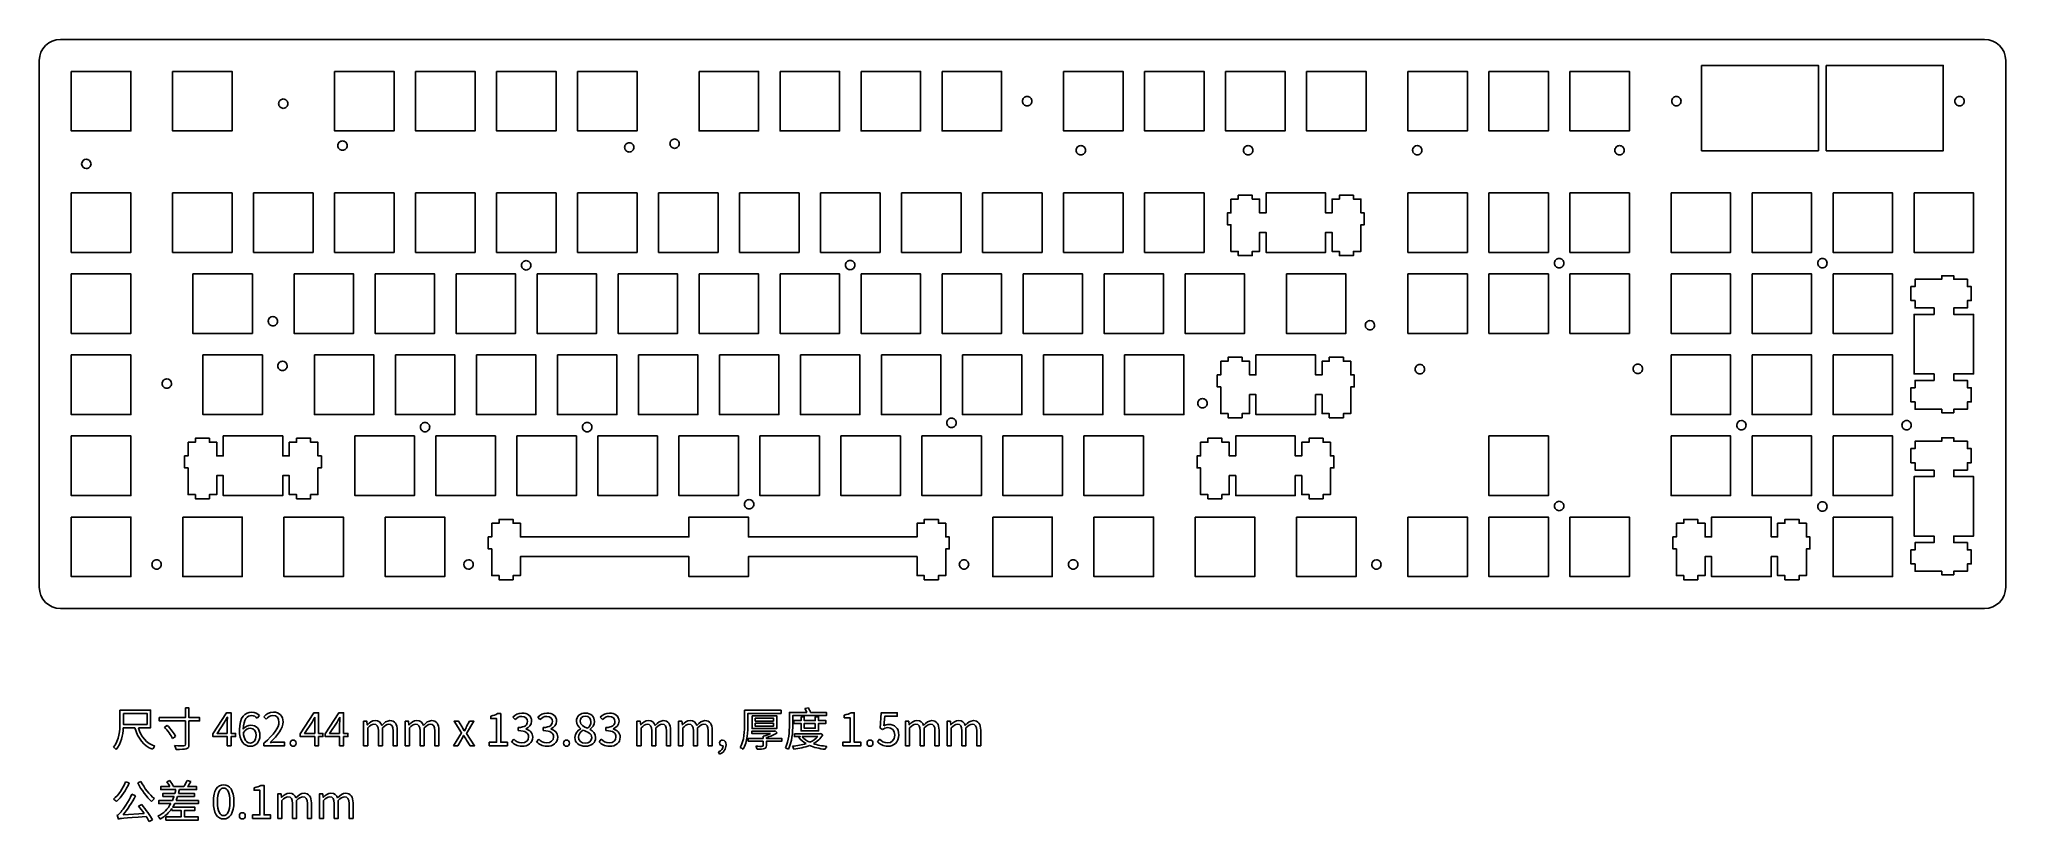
# Model space of a CAD drawing. Extents: x 0 to 462, y 16 to 200.
import ezdxf

# ---------------------------------------------------------------- set-up
doc = ezdxf.new("R2010")
doc.units = 0
doc.layers.get('0').update_dxf_attribs({"linetype": 'CONTINUOUS'})

msp = doc.modelspace()

# ---------------------------------------------------------------- linework, layer by layer
at = {"color": 7}
for points in [[(5, 200.000002), (457.44, 200.000002)], [(0, 71.17), (0, 195.000002)], [(462.44, 195.000002), (462.44, 71.17)], [(457.44, 66.17), (5, 66.17)], [(18.940913, 42.30871), (18.940913, 39.31372)], [(23.311692, 38.14959), (26.169102, 38.14959), (26.169102, 42.30871), (18.940913, 42.30871)], [(34.349761, 42.81669), (34.349761, 40.56251), (28.190455, 40.56251), (28.190455, 39.77937), (34.349761, 39.77937), (34.349761, 34.26563)], [(35.185818, 34.26566), (35.185818, 39.7794), (37.683406, 39.7794), (37.683406, 40.56254), (35.185818, 40.56254), (35.185818, 42.81672), (34.349761, 42.81669)], [(165.87539, 42.26638), (165.87539, 39.14439)], [(166.65853, 39.14439), (166.65853, 41.52557), (174.4582, 41.52557), (174.4582, 42.26638), (165.87539, 42.26638)], [(180.49052, 41.76897), (176.3949, 41.76897), (176.3949, 38.87982)], [(177.18862, 38.8904), (177.18862, 41.01758), (185.09413, 41.01758), (185.09413, 41.76897), (181.39008, 41.76897)], [(180.86093, 42.86961), (180.0672, 42.67911)], [(188.94634, 33.92697), (193.20071, 33.92697), (193.20071, 34.73128), (191.64501, 34.73128), (191.64501, 41.68431), (190.9042, 41.68431)], [(198.64038, 38.61524), (198.84145, 40.85884), (201.76236, 40.85884), (201.76236, 41.68431), (197.99481, 41.68431), (197.74082, 38.06492), (198.25939, 37.73685)], [(19.755804, 38.14959), (22.496801, 38.14959)], [(30.074229, 38.72107), (29.4075, 38.30833)], [(44.191961, 36.8373), (41.810786, 36.8373), (43.578147, 39.48305)], [(44.191964, 39.21847), (44.191961, 36.8373)], [(44.202544, 40.62601), (44.244874, 40.62601)], [(51.197911, 40.43552), (51.748227, 41.02816)], [(52.7642, 40.68949), (53.325099, 40.13917)], [(64.754739, 36.8373), (62.373564, 36.8373), (64.140925, 39.48305)], [(64.754742, 39.21847), (64.754739, 36.8373)], [(64.765322, 40.62601), (64.807652, 40.62601)], [(70.628309, 36.8373), (68.247134, 36.8373), (70.014495, 39.48305)], [(70.628312, 39.21847), (70.628309, 36.8373)], [(70.638892, 40.62601), (70.681222, 40.62601)], [(77.158034, 38.83748), (77.136864, 38.83748), (77.041614, 39.67354), (76.247889, 39.67354), (76.247896, 33.92697)], [(76.247896, 33.92697), (77.221532, 33.92697), (77.221532, 38.09667)], [(79.729703, 37.44053), (79.729703, 33.92697), (80.692756, 33.92697), (80.692756, 38.09667)], [(83.21151, 37.44053), (83.21151, 33.92697), (84.174563, 33.92697), (84.174563, 37.56752)], [(86.957896, 38.83748), (86.936726, 38.83748), (86.841476, 39.67354), (86.047751, 39.67354), (86.047758, 33.92697)], [(86.047758, 33.92697), (87.021394, 33.92697), (87.021394, 38.09667)], [(89.529565, 37.44053), (89.529565, 33.92697), (90.492618, 33.92697), (90.492618, 38.09667)], [(93.011372, 37.44053), (93.011372, 33.92697), (93.974425, 33.92697), (93.974425, 37.56752)], [(99.371786, 38.41416), (98.599227, 39.67354), (97.5515, 39.67354), (99.297695, 36.92196), (97.403338, 33.92697)], [(99.985595, 37.45111), (99.932685, 37.45111)], [(100.451245, 35.27101), (101.297885, 33.92697), (102.356185, 33.92697), (100.461825, 36.82671), (102.208025, 39.67354), (101.202635, 39.67354), (100.493575, 38.41416)], [(105.81682, 33.92697), (110.07119, 33.92697), (110.07119, 34.73128), (108.51548, 34.73128), (108.51548, 41.47265), (107.77467, 41.47265)], [(106.16606, 40.91175), (106.16606, 40.29794), (107.55243, 40.29794), (107.55243, 34.73128), (105.81682, 34.73128), (105.81682, 33.92697)], [(111.35174, 40.66831), (111.8703, 40.0545)], [(112.64286, 38.22364), (112.64286, 37.47225)], [(114.39964, 37.86385), (114.39964, 37.90615)], [(117.2253, 40.66831), (117.74387, 40.0545)], [(118.51643, 38.22364), (118.51643, 37.47225)], [(120.27321, 37.86385), (120.27321, 37.90615)], [(127.35324, 37.93789), (127.35324, 37.89559)], [(129.53334, 37.74743), (129.53334, 37.78973)], [(131.91451, 40.66831), (132.43308, 40.0545)], [(133.20564, 38.22364), (133.20564, 37.47225)], [(134.96242, 37.86385), (134.96242, 37.90615)], [(141.44981, 38.83748), (141.42861, 38.83748), (141.33341, 39.67354), (140.53968, 39.67354), (140.53967, 33.92697)], [(140.53967, 33.92697), (141.51331, 33.92697), (141.51331, 38.09667)], [(144.02148, 37.44053), (144.02148, 33.92697), (144.98453, 33.92697), (144.98453, 38.09667)], [(147.50328, 37.44053), (147.50328, 33.92697), (148.46634, 33.92697), (148.46634, 37.56752)], [(151.24967, 38.83748), (151.22847, 38.83748), (151.13327, 39.67354), (150.33955, 39.67354), (150.33954, 33.92697)], [(150.33954, 33.92697), (151.31317, 33.92697), (151.31317, 38.09667)], [(153.82134, 37.44053), (153.82134, 33.92697), (154.7844, 33.92697), (154.7844, 38.09667)], [(157.30315, 37.44053), (157.30315, 33.92697), (158.2662, 33.92697), (158.2662, 37.56752)], [(173.55865, 36.98547), (173.07183, 37.40879), (172.9025, 37.36649), (167.57925, 37.36649), (167.57925, 36.78442), (171.91828, 36.78442)], [(189.29558, 41.13399), (189.29558, 40.52018), (190.68196, 40.52018), (190.68196, 34.73128), (188.94634, 34.73128), (188.94634, 33.92697)], [(204.58802, 38.83748), (204.56682, 38.83748), (204.47162, 39.67354), (203.67789, 39.67354), (203.67788, 33.92697)], [(203.67788, 33.92697), (204.65152, 33.92697), (204.65152, 38.09667)], [(207.15969, 37.44053), (207.15969, 33.92697), (208.12274, 33.92697), (208.12274, 38.09667)], [(210.6415, 37.44053), (210.6415, 33.92697), (211.60455, 33.92697), (211.60455, 37.56752)], [(214.38789, 38.83748), (214.36669, 38.83748), (214.27149, 39.67354), (213.47776, 39.67354), (213.47775, 33.92697)], [(213.47775, 33.92697), (214.45139, 33.92697), (214.45139, 38.09667)], [(216.95956, 37.44053), (216.95956, 33.92697), (217.92261, 33.92697), (217.92261, 38.09667)], [(220.44136, 37.44053), (220.44136, 33.92697), (221.40442, 33.92697), (221.40442, 37.56752)], [(31.344189, 35.60967), (32.063833, 36.06474)], [(52.806532, 33.92697), (57.685295, 33.92697), (57.685295, 34.76303), (55.536946, 34.76303)], [(52.806532, 34.49843), (52.806532, 33.92697)], [(97.403338, 33.92697), (98.419306, 33.92697), (99.191865, 35.27101)], [(99.77393, 36.29756), (99.82685, 36.29756)], [(111.5634, 35.48264), (111.066, 34.85825)], [(117.43696, 35.48264), (116.93956, 34.85825)], [(132.12617, 35.48264), (131.62877, 34.85825)], [(159.72666, 32.4877), (159.95949, 31.9162)], [(160.66855, 33.90581), (160.78496, 33.91641)], [(170.21442, 36.15998), (170.21442, 35.63083), (166.72203, 35.63083), (166.72203, 34.99585), (170.21442, 34.99585), (170.21442, 33.97989)], [(170.98698, 33.95873), (170.98698, 34.99586), (174.59578, 34.99586), (174.59578, 35.63084), (170.98698, 35.63084), (170.98698, 35.8425)], [(184.2369, 36.49864), (183.7395, 36.76322), (183.60192, 36.73152), (177.59078, 36.73147)], [(177.59078, 36.73147), (177.59078, 36.07532), (178.96657, 36.07532), (178.60675, 35.92716)], [(179.37931, 36.07532), (183.07277, 36.07532)], [(197.60324, 35.45092), (197.11642, 34.81594)], [(21.142177, 25.19786), (20.295537, 25.43068)], [(23.90434, 25.51538), (23.131781, 25.19789)], [(30.666877, 24.34066), (28.56086, 24.34066), (28.56086, 23.61044), (32.106165, 23.61044)], [(30.656294, 25.71645), (29.968399, 25.43071)], [(33.979356, 24.34066), (31.545266, 24.34066)], [(32.952805, 23.61044), (36.995511, 23.61044), (36.995511, 24.34066), (34.857745, 24.34066)], [(35.65147, 25.49421), (34.783664, 25.75879)], [(50.150194, 16.8479), (54.40456, 16.8479), (54.40456, 17.65221), (52.848859, 17.65221), (52.848859, 24.60524), (52.108049, 24.60524)], [(50.499433, 24.05492), (50.499433, 23.44111), (51.885806, 23.44111), (51.885806, 17.65221), (50.150194, 17.65221), (50.150194, 16.8479)], [(22.655546, 22.1394), (21.78774, 22.5098)], [(24.073668, 20.0863), (23.332858, 19.74764)], [(31.301857, 21.04935), (28.084625, 21.04935), (28.084625, 20.30854), (30.931452, 20.30854)], [(31.883922, 22.7003), (29.068844, 22.7003), (29.068844, 21.99124), (31.672262, 21.99124)], [(31.185444, 19.18674), (31.185444, 18.71051), (33.32321, 18.71051), (33.32321, 17.19714), (29.788488, 17.19714), (29.788488, 16.45633), (37.365916, 16.45633), (37.365916, 17.19714), (34.148684, 17.19714), (34.148684, 18.71051), (36.593357, 18.71051), (36.593357, 19.45132), (31.354772, 19.45132)], [(31.84159, 20.30854), (37.397665, 20.30854), (37.397665, 21.04935), (32.180246, 21.04935)], [(32.518902, 21.99124), (36.476944, 21.99124), (36.476944, 22.7003), (32.730562, 22.7003)], [(56.97623, 21.75841), (56.95506, 21.75841), (56.85981, 22.59447), (56.066085, 22.59447), (56.066092, 16.8479)], [(56.066092, 16.8479), (57.039728, 16.8479), (57.039728, 21.0176)], [(59.547899, 20.36146), (59.547899, 16.8479), (60.510952, 16.8479), (60.510952, 21.0176)], [(63.029706, 20.36146), (63.029706, 16.8479), (63.992759, 16.8479), (63.992759, 20.48845)], [(66.776096, 21.75841), (66.754926, 21.75841), (66.659676, 22.59447), (65.865951, 22.59447), (65.865958, 16.8479)], [(65.865958, 16.8479), (66.839594, 16.8479), (66.839594, 21.0176)], [(69.347765, 20.36146), (69.347765, 16.8479), (70.310818, 16.8479), (70.310818, 21.0176)], [(72.829572, 20.36146), (72.829572, 16.8479), (73.792625, 16.8479), (73.792625, 20.48845)], [(24.634567, 18.00145), (19.681723, 17.71571)], [(25.841029, 16.07534), (26.624171, 16.49866)]]:
    msp.add_lwpolyline(points, dxfattribs=at)
for points in [[(5, 200.000002)], [(7.526, 192.474), (7.526, 178.474), (21.526, 178.474), (21.526, 192.474)], [(31.338, 192.474), (31.338, 178.474), (45.338, 178.474), (45.338, 192.474)], [(69.438, 192.474), (69.438, 178.474), (83.438, 178.474), (83.438, 192.474)], [(88.488, 192.474), (88.488, 178.474), (102.49, 178.474), (102.49, 192.474)], [(107.54, 192.474), (107.54, 178.474), (121.54, 178.474), (121.54, 192.474)], [(126.59, 192.474), (126.59, 178.474), (140.59, 178.474), (140.59, 192.474)], [(155.16, 192.474), (155.16, 178.474), (169.16, 178.474), (169.16, 192.474)], [(174.21, 192.474), (174.21, 178.474), (188.21, 178.474), (188.21, 192.474)], [(193.26, 192.474), (193.26, 178.474), (207.26, 178.474), (207.26, 192.474)], [(212.31, 192.474), (212.31, 178.474), (226.31, 178.474), (226.31, 192.474)], [(240.89, 192.474), (240.89, 178.474), (254.89, 178.474), (254.89, 192.474)], [(259.94, 192.474), (259.94, 178.474), (273.94, 178.474), (273.94, 192.474)], [(278.99, 192.474), (278.99, 178.474), (292.99, 178.474), (292.99, 192.474)], [(298.04, 192.474), (298.04, 178.474), (312.04, 178.474), (312.04, 192.474)], [(321.85, 192.474), (321.85, 178.474), (335.85, 178.474), (335.85, 192.474)], [(340.9, 192.474), (340.9, 178.474), (354.9, 178.474), (354.9, 192.474)], [(359.95, 192.474), (359.95, 178.474), (373.95, 178.474), (373.95, 192.474)], [(390.92099, 193.874005), (418.42099, 193.874005), (418.42099, 173.814005), (390.92099, 173.814005)], [(420.259, 193.874003), (447.759, 193.874003), (447.759, 173.814003), (420.259, 173.814003)], [(233.41, 185.474)], [(386.08999, 185.474)], [(452.70001, 185.474)], [(58.469, 184.879)], [(72.401003, 175.013)], [(139.85, 174.605)], [(150.51, 175.474001)], [(246.02999, 173.921)], [(285.39999, 173.921)], [(325.17001, 173.921)], [(372.74001, 173.921)], [(12.153, 170.702999)], [(7.526, 163.899), (7.526, 149.899), (21.526, 149.899), (21.526, 163.899)], [(31.338, 163.899), (31.338, 149.899), (45.338, 149.899), (45.338, 163.899)], [(50.388, 163.899), (50.388, 149.899), (64.388, 149.899), (64.388, 163.899)], [(69.438, 163.899), (69.438, 149.899), (83.438, 149.899), (83.438, 163.899)], [(88.488, 163.899), (88.488, 149.899), (102.49, 149.899), (102.49, 163.899)], [(107.54, 163.899), (107.54, 149.899), (121.54, 149.899), (121.54, 163.899)], [(126.59, 163.899), (126.59, 149.899), (140.59, 149.899), (140.59, 163.899)], [(145.64, 163.899), (145.64, 149.899), (159.64, 149.899), (159.64, 163.899)], [(164.69, 163.899), (164.69, 149.899), (178.69, 149.899), (178.69, 163.899)], [(183.74, 163.899), (183.74, 149.899), (197.74, 149.899), (197.74, 163.899)], [(202.79, 163.899), (202.79, 149.899), (216.79, 149.899), (216.79, 163.899)], [(221.84, 163.899), (221.84, 149.899), (235.84, 149.899), (235.84, 163.899)], [(240.89, 163.899), (240.89, 149.899), (254.89, 149.899), (254.89, 163.899)], [(259.94, 163.899), (259.94, 149.899), (273.94, 149.899), (273.94, 163.899)], [(280.24, 162.429), (280.24, 159.199), (279.41, 159.199), (279.41, 156.399), (280.24, 156.399), (280.24, 150.129), (281.96, 150.129), (281.96, 149.149), (285.26, 149.149), (285.26, 150.129), (286.99, 150.129), (286.99, 154.599), (288.51, 154.599), (288.51, 149.899), (302.51, 149.899), (302.51, 154.599), (304.04, 154.599), (304.04, 150.129), (305.76, 150.129), (305.76, 149.149), (309.06, 149.149), (309.06, 150.129), (310.79, 150.129), (310.79, 156.399), (311.61, 156.399), (311.61, 159.199), (310.79, 159.199), (310.79, 162.429), (309.06, 162.429), (309.06, 163.349), (305.76, 163.349), (305.76, 162.429), (304.04, 162.429), (304.04, 159.199), (302.51, 159.199), (302.51, 163.899), (288.51, 163.899), (288.51, 159.199), (286.99, 159.199), (286.99, 162.429), (285.26, 162.429), (285.26, 163.349), (281.96, 163.349), (281.96, 162.429)], [(321.85, 163.899), (321.85, 149.899), (335.85, 149.899), (335.85, 163.899)], [(340.9, 163.899), (340.9, 149.899), (354.9, 149.899), (354.9, 163.899)], [(359.95, 163.899), (359.95, 149.899), (373.95, 149.899), (373.95, 163.899)], [(383.76, 163.899), (383.76, 149.899), (397.76, 149.899), (397.76, 163.899)], [(402.81, 163.899), (402.81, 149.899), (416.81, 149.899), (416.81, 163.899)], [(421.86, 163.899), (421.86, 149.899), (435.86, 149.899), (435.86, 163.899)], [(440.91, 163.899), (440.91, 149.899), (454.91, 149.899), (454.91, 163.899)], [(7.526, 144.849), (7.526, 130.849), (21.526, 130.849), (21.526, 144.849)], [(36.101, 144.849), (36.101, 130.849), (50.101, 130.849), (50.101, 144.849)], [(59.913, 144.849), (59.913, 130.849), (73.913, 130.849), (73.913, 144.849)], [(78.963, 144.849), (78.963, 130.849), (92.963, 130.849), (92.963, 144.849)], [(98.013, 144.849), (98.013, 130.849), (112.01, 130.849), (112.01, 144.849)], [(115.59, 146.868999)], [(117.06, 144.849), (117.06, 130.849), (131.06, 130.849), (131.06, 144.849)], [(136.11, 144.849), (136.11, 130.849), (150.11, 130.849), (150.11, 144.849)], [(155.16, 144.849), (155.16, 130.849), (169.16, 130.849), (169.16, 144.849)], [(174.21, 144.849), (174.21, 130.849), (188.21, 130.849), (188.21, 144.849)], [(191.79, 146.939999)], [(193.26, 144.849), (193.26, 130.849), (207.26, 130.849), (207.26, 144.849)], [(212.31, 144.849), (212.31, 130.849), (226.31, 130.849), (226.31, 144.849)], [(231.36, 144.849), (231.36, 130.849), (245.36, 130.849), (245.36, 144.849)], [(250.41, 144.849), (250.41, 130.849), (264.41, 130.849), (264.41, 144.849)], [(269.46, 144.849), (269.46, 130.849), (283.46, 130.849), (283.46, 144.849)], [(293.28, 144.849), (293.28, 130.849), (307.28, 130.849), (307.28, 144.849)], [(321.85, 144.849), (321.85, 130.849), (335.85, 130.849), (335.85, 144.849)], [(340.9, 144.849), (340.9, 130.849), (354.9, 130.849), (354.9, 144.849)], [(358.52999, 147.374001)], [(359.95, 144.849), (359.95, 130.849), (373.95, 130.849), (373.95, 144.849)], [(383.76, 144.849), (383.76, 130.849), (397.76, 130.849), (397.76, 144.849)], [(402.81, 144.849), (402.81, 130.849), (416.81, 130.849), (416.81, 144.849)], [(420.44, 147.374001)], [(421.86, 144.849), (421.86, 130.849), (435.86, 130.849), (435.86, 144.849)], [(445.61, 136.849), (445.61, 135.324), (440.91, 135.324), (440.91, 121.324), (445.61, 121.324), (445.61, 119.799), (441.14, 119.799), (441.14, 118.074), (440.16, 118.074), (440.16, 114.774), (441.14, 114.774), (441.14, 113.049), (447.41, 113.049), (447.41, 112.224), (450.21, 112.224), (450.21, 113.049), (453.44, 113.049), (453.44, 114.774), (454.36, 114.774), (454.36, 118.074), (453.44, 118.074), (453.44, 119.799), (450.21, 119.799), (450.21, 121.324), (454.91, 121.324), (454.91, 135.324), (450.21, 135.324), (450.21, 136.849), (453.44, 136.849), (453.44, 138.574), (454.36, 138.574), (454.36, 141.874), (453.44, 141.874), (453.44, 143.599), (450.21, 143.599), (450.21, 144.424), (447.41, 144.424), (447.41, 143.599), (441.14, 143.599), (441.14, 141.874), (440.16, 141.874), (440.16, 138.574), (441.14, 138.574), (441.14, 136.849)], [(56.038999, 133.714996)], [(314.04, 132.779999)], [(7.526, 125.799), (7.526, 111.799), (21.526, 111.799), (21.526, 125.799)], [(38.482, 125.799), (38.482, 111.799), (52.482, 111.799), (52.482, 125.799)], [(64.676, 125.799), (64.676, 111.799), (78.676, 111.799), (78.676, 125.799)], [(83.726, 125.799), (83.726, 111.799), (97.726, 111.799), (97.726, 125.799)], [(102.78, 125.799), (102.78, 111.799), (116.78, 111.799), (116.78, 125.799)], [(121.83, 125.799), (121.83, 111.799), (135.83, 111.799), (135.83, 125.799)], [(140.88, 125.799), (140.88, 111.799), (154.88, 111.799), (154.88, 125.799)], [(159.93, 125.799), (159.93, 111.799), (173.93, 111.799), (173.93, 125.799)], [(178.98, 125.799), (178.98, 111.799), (192.98, 111.799), (192.98, 125.799)], [(198.03, 125.799), (198.03, 111.799), (212.03, 111.799), (212.03, 125.799)], [(217.08, 125.799), (217.08, 111.799), (231.08, 111.799), (231.08, 125.799)], [(236.13, 125.799), (236.13, 111.799), (250.13, 111.799), (250.13, 125.799)], [(255.18, 125.799), (255.18, 111.799), (269.18, 111.799), (269.18, 125.799)], [(277.86, 124.329), (277.86, 121.099), (277.03, 121.099), (277.03, 118.299), (277.86, 118.299), (277.86, 112.029), (279.58, 112.029), (279.58, 111.049), (282.88, 111.049), (282.88, 112.029), (284.61, 112.029), (284.61, 116.499), (286.13, 116.499), (286.13, 111.799), (300.13, 111.799), (300.13, 116.499), (301.66, 116.499), (301.66, 112.029), (303.38, 112.029), (303.38, 111.049), (306.68, 111.049), (306.68, 112.029), (308.41, 112.029), (308.41, 118.299), (309.23, 118.299), (309.23, 121.099), (308.41, 121.099), (308.41, 124.329), (306.68, 124.329), (306.68, 125.249), (303.38, 125.249), (303.38, 124.329), (301.66, 124.329), (301.66, 121.099), (300.13, 121.099), (300.13, 125.799), (286.13, 125.799), (286.13, 121.099), (284.61, 121.099), (284.61, 124.329), (282.88, 124.329), (282.88, 125.249), (279.58, 125.249), (279.58, 124.329)], [(383.76, 125.799), (383.76, 111.799), (397.76, 111.799), (397.76, 125.799)], [(402.81, 125.799), (402.81, 111.799), (416.81, 111.799), (416.81, 125.799)], [(421.86, 125.799), (421.86, 111.799), (435.86, 111.799), (435.86, 125.799)], [(58.269998, 123.213997)], [(325.77999, 122.444)], [(377.02999, 122.528)], [(31.069, 119.058998)], [(274.64001, 114.439003)], [(7.526, 106.749), (7.526, 92.75), (21.526, 92.75), (21.526, 106.749)], [(34.969, 105.279), (34.969, 102.049), (34.144, 102.049), (34.144, 99.25), (34.969, 99.25), (34.969, 92.98), (36.694, 92.98), (36.694, 92), (39.994, 92), (39.994, 92.98), (41.719, 92.98), (41.719, 97.45), (43.244, 97.45), (43.244, 92.75), (57.244, 92.75), (57.244, 97.45), (58.769, 97.45), (58.769, 92.98), (60.494, 92.98), (60.494, 92), (63.794, 92), (63.794, 92.98), (65.519, 92.98), (65.519, 99.25), (66.344, 99.25), (66.344, 102.049), (65.519, 102.049), (65.519, 105.279), (63.794, 105.279), (63.794, 106.199), (60.494, 106.199), (60.494, 105.279), (58.769, 105.279), (58.769, 102.049), (57.244, 102.049), (57.244, 106.749), (43.244, 106.749), (43.244, 102.049), (41.719, 102.049), (41.719, 105.279), (39.994, 105.279), (39.994, 106.199), (36.694, 106.199), (36.694, 105.279)], [(74.201, 106.749), (74.201, 92.75), (88.201, 92.75), (88.201, 106.749)], [(91.806001, 108.836998)], [(93.251, 106.749), (93.251, 92.75), (107.25, 92.75), (107.25, 106.749)], [(112.3, 106.749), (112.3, 92.75), (126.3, 92.75), (126.3, 106.749)], [(129.93, 108.836998)], [(131.35, 106.749), (131.35, 92.75), (145.35, 92.75), (145.35, 106.749)], [(150.4, 106.749), (150.4, 92.75), (164.4, 92.75), (164.4, 106.749)], [(169.45, 106.749), (169.45, 92.75), (183.45, 92.75), (183.45, 106.749)], [(188.5, 106.749), (188.5, 92.75), (202.5, 92.75), (202.5, 106.749)], [(207.55, 106.749), (207.55, 92.75), (221.55, 92.75), (221.55, 106.749)], [(215.60999, 109.836998)], [(226.6, 106.749), (226.6, 92.75), (240.6, 92.75), (240.6, 106.749)], [(245.65, 106.749), (245.65, 92.75), (259.65, 92.75), (259.65, 106.749)], [(273.09, 105.279), (273.09, 102.049), (272.27, 102.049), (272.27, 99.25), (273.09, 99.25), (273.09, 92.98), (274.82, 92.98), (274.82, 92), (278.12, 92), (278.12, 92.98), (279.84, 92.98), (279.84, 97.45), (281.37, 97.45), (281.37, 92.75), (295.37, 92.75), (295.37, 97.45), (296.89, 97.45), (296.89, 92.98), (298.62, 92.98), (298.62, 92), (301.92, 92), (301.92, 92.98), (303.64, 92.98), (303.64, 99.25), (304.47, 99.25), (304.47, 102.049), (303.64, 102.049), (303.64, 105.279), (301.92, 105.279), (301.92, 106.199), (298.62, 106.199), (298.62, 105.279), (296.89, 105.279), (296.89, 102.049), (295.37, 102.049), (295.37, 106.749), (281.37, 106.749), (281.37, 102.049), (279.84, 102.049), (279.84, 105.279), (278.12, 105.279), (278.12, 106.199), (274.82, 106.199), (274.82, 105.279)], [(340.9, 106.749), (340.9, 92.75), (354.9, 92.75), (354.9, 106.749)], [(383.76, 106.749), (383.76, 92.75), (397.76, 92.75), (397.76, 106.749)], [(401.39001, 109.274002)], [(402.81, 106.749), (402.81, 92.75), (416.81, 92.75), (416.81, 106.749)], [(421.86, 106.749), (421.86, 92.75), (435.86, 92.75), (435.86, 106.749)], [(440.24001, 109.274002)], [(445.61, 98.75), (445.61, 97.22), (440.91, 97.22), (440.91, 83.22), (445.61, 83.22), (445.61, 81.7), (441.14, 81.7), (441.14, 79.97), (440.16, 79.97), (440.16, 76.67), (441.14, 76.67), (441.14, 74.95), (447.41, 74.95), (447.41, 74.12), (450.21, 74.12), (450.21, 74.95), (453.44, 74.95), (453.44, 76.67), (454.36, 76.67), (454.36, 79.97), (453.44, 79.97), (453.44, 81.7), (450.21, 81.7), (450.21, 83.22), (454.91, 83.22), (454.91, 97.22), (450.21, 97.22), (450.21, 98.75), (453.44, 98.75), (453.44, 100.474), (454.36, 100.474), (454.36, 103.774), (453.44, 103.774), (453.44, 105.499), (450.21, 105.499), (450.21, 106.324), (447.41, 106.324), (447.41, 105.499), (441.14, 105.499), (441.14, 103.774), (440.16, 103.774), (440.16, 100.474), (441.14, 100.474), (441.14, 98.75)], [(168.02, 90.69)], [(358.52999, 90.29)], [(420.44, 90.16)], [(7.526, 87.7), (7.526, 73.7), (21.526, 73.7), (21.526, 87.7)], [(33.719, 87.7), (33.719, 73.7), (47.719, 73.7), (47.719, 87.7)], [(57.532, 87.7), (57.532, 73.7), (71.532, 73.7), (71.532, 87.7)], [(81.344, 87.7), (81.344, 73.7), (95.344, 73.7), (95.344, 87.7)], [(106.41, 86.23), (106.41, 83), (105.58, 83), (105.58, 80.2), (106.41, 80.2), (106.41, 73.93), (108.13, 73.93), (108.13, 72.95), (111.43, 72.95), (111.43, 73.93), (113.16, 73.93), (113.16, 78.4), (152.78, 78.4), (152.78, 73.7), (166.78, 73.7), (166.78, 78.4), (206.41, 78.4), (206.41, 73.93), (208.13, 73.93), (208.13, 72.95), (211.43, 72.95), (211.43, 73.93), (213.16, 73.93), (213.16, 80.2), (213.98, 80.2), (213.98, 83), (213.16, 83), (213.16, 86.23), (211.43, 86.23), (211.43, 87.15), (208.13, 87.15), (208.13, 86.23), (206.41, 86.23), (206.41, 83), (166.78, 83), (166.78, 87.7), (152.78, 87.7), (152.78, 83), (113.16, 83), (113.16, 86.23), (111.43, 86.23), (111.43, 87.15), (108.13, 87.15), (108.13, 86.23)], [(224.22, 87.7), (224.22, 73.7), (238.22, 73.7), (238.22, 87.7)], [(248.03, 87.7), (248.03, 73.7), (262.03, 73.7), (262.03, 87.7)], [(271.84, 87.7), (271.84, 73.7), (285.84, 73.7), (285.84, 87.7)], [(295.66, 87.7), (295.66, 73.7), (309.66, 73.7), (309.66, 87.7)], [(321.85, 87.7), (321.85, 73.7), (335.85, 73.7), (335.85, 87.7)], [(340.9, 87.7), (340.9, 73.7), (354.9, 73.7), (354.9, 87.7)], [(359.95, 87.7), (359.95, 73.7), (373.95, 73.7), (373.95, 87.7)], [(385.01, 86.23), (385.01, 83), (384.19, 83), (384.19, 80.2), (385.01, 80.2), (385.01, 73.93), (386.74, 73.93), (386.74, 72.95), (390.04, 72.95), (390.04, 73.93), (391.76, 73.93), (391.76, 78.4), (393.29, 78.4), (393.29, 73.7), (407.29, 73.7), (407.29, 78.4), (408.81, 78.4), (408.81, 73.93), (410.54, 73.93), (410.54, 72.95), (413.84, 72.95), (413.84, 73.93), (415.56, 73.93), (415.56, 80.2), (416.39, 80.2), (416.39, 83), (415.56, 83), (415.56, 86.23), (413.84, 86.23), (413.84, 87.15), (410.54, 87.15), (410.54, 86.23), (408.81, 86.23), (408.81, 83), (407.29, 83), (407.29, 87.7), (393.29, 87.7), (393.29, 83), (391.76, 83), (391.76, 86.23), (390.04, 86.23), (390.04, 87.15), (386.74, 87.15), (386.74, 86.23)], [(421.86, 87.7), (421.86, 73.7), (435.86, 73.7), (435.86, 87.7)], [(28.682001, 76.55)], [(102.04, 76.55)], [(218.56001, 76.55)], [(244.23, 76.55)], [(315.55001, 76.55)], [(44.191961, 33.92697), (45.102099, 33.92697), (45.102099, 36.06474), (46.139233, 36.06474), (46.139233, 36.8373), (45.102099, 36.8373), (45.102099, 41.68431), (44.033216, 41.68431), (40.805401, 36.69972), (40.805401, 36.06474), (44.191961, 36.06474)], [(64.754739, 33.92697), (65.664877, 33.92697), (65.664877, 36.06474), (66.702011, 36.06474), (66.702011, 36.8373), (65.664877, 36.8373), (65.664877, 41.68431), (64.595994, 41.68431), (61.368179, 36.69972), (61.368179, 36.06474), (64.754739, 36.06474)], [(70.628309, 33.92697), (71.538447, 33.92697), (71.538447, 36.06474), (72.575581, 36.06474), (72.575581, 36.8373), (71.538447, 36.8373), (71.538447, 41.68431), (70.469564, 41.68431), (67.241749, 36.69972), (67.241749, 36.06474), (70.628309, 36.06474)], [(19.787553, 41.52557), (25.354211, 41.52557), (25.354211, 38.92215), (19.787553, 38.92215), (19.787553, 39.31372)], [(47.991262, 37.03837)], [(128.94069, 38.03318)], [(167.611, 40.96467), (167.611, 37.96968), (173.41049, 37.96968), (173.41049, 40.96467)], [(168.37298, 40.42493), (172.63793, 40.42493), (172.63793, 39.73704), (168.37298, 39.73704)], [(168.37298, 39.21847), (172.63793, 39.21847), (172.63793, 38.51999), (168.37298, 38.51999)], [(179.14648, 40.74242), (179.14648, 39.8217), (177.44262, 39.8217), (177.44262, 39.16556), (179.14648, 39.16556), (179.14648, 37.40878), (183.26327, 37.40878), (183.26327, 39.16556), (184.97771, 39.16556), (184.97771, 39.8217), (183.26327, 39.8217), (183.26327, 40.74242), (182.48012, 40.74242), (182.48012, 39.8217), (179.90846, 39.8217), (179.90846, 40.74242)], [(182.48012, 39.16556), (182.48012, 38.04376), (179.90846, 38.04376), (179.90846, 39.16556)], [(49.652793, 33.78939)], [(59.685482, 33.78939)], [(113.54242, 33.78936)], [(119.41598, 33.78936)], [(123.97726, 33.78939)], [(128.41154, 33.78938)], [(128.42212, 34.50904)], [(134.10519, 33.78936)], [(170.21442, 36.16002)], [(195.35964, 33.78939)], [(199.60343, 33.78939)], [(23.90434, 25.51538)], [(18.570508, 16.69974)], [(43.345321, 17.49346)], [(43.345321, 16.71032)], [(47.747853, 16.71032)]]:
    msp.add_lwpolyline(points, close=True, dxfattribs=at)
for points in [[(0, 195.000002), (0, 197.770002), (2.23, 200.000002), (5, 200.000002)], [(457.44, 200.000002), (460.21, 200.000002), (462.44, 197.770002), (462.44, 195.000002)], [(56.268999, 184.879), (56.268999, 185.170738), (56.384892, 185.450527), (56.591182, 185.656817)], [(56.591182, 185.656817), (56.797472, 185.863107), (57.077261, 185.979), (57.368999, 185.979)], [(57.368999, 185.979), (57.660737, 185.979), (57.940527, 185.863108), (58.146817, 185.656818)], [(58.146817, 185.656818), (58.353107, 185.450528), (58.469, 185.170738), (58.469, 184.879)], [(231.21, 185.474), (231.21, 185.765738), (231.325893, 186.045527), (231.532183, 186.251817)], [(231.532183, 184.696183), (231.325893, 184.902473), (231.21, 185.182262), (231.21, 185.474)], [(231.532183, 186.251817), (231.738473, 186.458107), (232.018262, 186.574), (232.31, 186.574)], [(232.31, 186.574), (232.601738, 186.574), (232.881527, 186.458107), (233.087817, 186.251817)], [(233.087817, 186.251817), (233.294107, 186.045527), (233.41, 185.765738), (233.41, 185.474)], [(233.41, 185.474), (233.41, 185.182262), (233.294107, 184.902473), (233.087817, 184.696183)], [(383.88999, 185.474), (383.88999, 185.765738), (384.005883, 186.045527), (384.212173, 186.251817)], [(384.212173, 184.696183), (384.005883, 184.902473), (383.88999, 185.182262), (383.88999, 185.474)], [(384.212173, 186.251817), (384.418463, 186.458107), (384.698252, 186.574), (384.98999, 186.574)], [(384.98999, 186.574), (385.281728, 186.574), (385.561517, 186.458107), (385.767807, 186.251817)], [(385.767807, 186.251817), (385.974097, 186.045527), (386.08999, 185.765738), (386.08999, 185.474)], [(386.08999, 185.474), (386.08999, 185.182262), (385.974097, 184.902473), (385.767807, 184.696183)], [(450.50001, 185.474), (450.50001, 185.765738), (450.615903, 186.045527), (450.822193, 186.251817)], [(450.822193, 184.696183), (450.615903, 184.902473), (450.50001, 185.182262), (450.50001, 185.474)], [(450.822193, 186.251817), (451.028483, 186.458107), (451.308272, 186.574), (451.60001, 186.574)], [(451.60001, 186.574), (451.891748, 186.574), (452.171537, 186.458107), (452.377827, 186.251817)], [(452.377827, 186.251817), (452.584117, 186.045527), (452.70001, 185.765738), (452.70001, 185.474)], [(452.70001, 185.474), (452.70001, 185.182262), (452.584117, 184.902473), (452.377827, 184.696183)], [(56.591182, 184.101183), (56.384892, 184.307473), (56.268999, 184.587262), (56.268999, 184.879)], [(57.368999, 183.779), (57.077261, 183.779), (56.797472, 183.894893), (56.591182, 184.101183)], [(58.146817, 184.101182), (57.940527, 183.894892), (57.660737, 183.779), (57.368999, 183.779)], [(58.469, 184.879), (58.469, 184.587262), (58.353107, 184.307472), (58.146817, 184.101182)], [(232.31, 184.374), (232.018262, 184.374), (231.738473, 184.489893), (231.532183, 184.696183)], [(233.087817, 184.696183), (232.881527, 184.489893), (232.601738, 184.374), (232.31, 184.374)], [(384.98999, 184.374), (384.698252, 184.374), (384.418463, 184.489893), (384.212173, 184.696183)], [(385.767807, 184.696183), (385.561517, 184.489893), (385.281728, 184.374), (384.98999, 184.374)], [(451.60001, 184.374), (451.308272, 184.374), (451.028483, 184.489893), (450.822193, 184.696183)], [(452.377827, 184.696183), (452.171537, 184.489893), (451.891748, 184.374), (451.60001, 184.374)], [(70.201002, 175.013), (70.201002, 175.304738), (70.316894, 175.584528), (70.523185, 175.790818)], [(70.523185, 175.790818), (70.729475, 175.997109), (71.009265, 176.113001), (71.301003, 176.113001)], [(71.301003, 176.113001), (71.592741, 176.113001), (71.872531, 175.997108), (72.078821, 175.790818)], [(72.078821, 175.790818), (72.285111, 175.584528), (72.401003, 175.304738), (72.401003, 175.013)], [(148.31, 175.474001), (148.31, 175.765739), (148.425893, 176.045528), (148.632183, 176.251818)], [(148.632183, 176.251818), (148.838473, 176.458108), (149.118262, 176.574001), (149.41, 176.574001)], [(149.41, 176.574001), (149.701738, 176.574001), (149.981527, 176.458108), (150.187817, 176.251818)], [(150.187817, 176.251818), (150.394107, 176.045528), (150.51, 175.765739), (150.51, 175.474001)], [(9.953, 170.702999), (9.953, 171.310512), (10.445487, 171.802999), (11.053, 171.802999)], [(11.053, 171.802999), (11.344738, 171.802999), (11.624527, 171.687106), (11.830817, 171.480816)], [(11.830817, 171.480816), (12.037107, 171.274526), (12.153, 170.994737), (12.153, 170.702999)], [(70.523185, 174.235182), (70.316895, 174.441472), (70.201002, 174.721262), (70.201002, 175.013)], [(71.301003, 173.913), (71.009265, 173.913), (70.729475, 174.028892), (70.523185, 174.235182)], [(72.07882, 174.235183), (71.87253, 174.028893), (71.592741, 173.913), (71.301003, 173.913)], [(72.401003, 175.013), (72.401003, 174.721262), (72.28511, 174.441473), (72.07882, 174.235183)], [(137.65, 174.605), (137.65, 174.896738), (137.765893, 175.176527), (137.972183, 175.382817)], [(137.972183, 173.827183), (137.765893, 174.033473), (137.65, 174.313262), (137.65, 174.605)], [(137.972183, 175.382817), (138.178473, 175.589107), (138.458262, 175.705), (138.75, 175.705)], [(138.75, 173.505), (138.458262, 173.505), (138.178473, 173.620893), (137.972183, 173.827183)], [(138.75, 175.705), (139.041738, 175.705), (139.321527, 175.589107), (139.527817, 175.382817)], [(139.527817, 173.827183), (139.321527, 173.620893), (139.041738, 173.505), (138.75, 173.505)], [(139.527817, 175.382817), (139.734107, 175.176527), (139.85, 174.896738), (139.85, 174.605)], [(139.85, 174.605), (139.85, 174.313262), (139.734107, 174.033473), (139.527817, 173.827183)], [(148.632183, 174.696184), (148.425893, 174.902474), (148.31, 175.182263), (148.31, 175.474001)], [(149.41, 174.374001), (149.118262, 174.374001), (148.838473, 174.489894), (148.632183, 174.696184)], [(150.187817, 174.696184), (149.981527, 174.489894), (149.701738, 174.374001), (149.41, 174.374001)], [(150.51, 175.474001), (150.51, 175.182263), (150.394107, 174.902474), (150.187817, 174.696184)], [(243.82999, 173.921), (243.82999, 174.212738), (243.945883, 174.492527), (244.152173, 174.698817)], [(244.152173, 173.143183), (243.945883, 173.349473), (243.82999, 173.629262), (243.82999, 173.921)], [(244.152173, 174.698817), (244.358463, 174.905107), (244.638252, 175.021), (244.92999, 175.021)], [(244.92999, 172.821), (244.638252, 172.821), (244.358463, 172.936893), (244.152173, 173.143183)], [(244.92999, 175.021), (245.221728, 175.021), (245.501517, 174.905107), (245.707807, 174.698817)], [(245.707807, 173.143183), (245.501517, 172.936893), (245.221728, 172.821), (244.92999, 172.821)], [(245.707807, 174.698817), (245.914097, 174.492527), (246.02999, 174.212738), (246.02999, 173.921)], [(246.02999, 173.921), (246.02999, 173.629262), (245.914097, 173.349473), (245.707807, 173.143183)], [(283.19999, 173.921), (283.19999, 174.212738), (283.315883, 174.492527), (283.522173, 174.698817)], [(283.522173, 173.143183), (283.315883, 173.349473), (283.19999, 173.629262), (283.19999, 173.921)], [(283.522173, 174.698817), (283.728463, 174.905107), (284.008252, 175.021), (284.29999, 175.021)], [(284.29999, 172.821), (284.008252, 172.821), (283.728463, 172.936893), (283.522173, 173.143183)], [(284.29999, 175.021), (284.591728, 175.021), (284.871517, 174.905107), (285.077807, 174.698817)], [(285.077807, 173.143183), (284.871517, 172.936893), (284.591728, 172.821), (284.29999, 172.821)], [(285.077807, 174.698817), (285.284097, 174.492527), (285.39999, 174.212738), (285.39999, 173.921)], [(285.39999, 173.921), (285.39999, 173.629262), (285.284097, 173.349473), (285.077807, 173.143183)], [(322.97001, 173.921), (322.97001, 174.528513), (323.462497, 175.021), (324.07001, 175.021)], [(323.292193, 173.143183), (323.085903, 173.349473), (322.97001, 173.629262), (322.97001, 173.921)], [(324.07001, 172.821), (323.778272, 172.821), (323.498483, 172.936893), (323.292193, 173.143183)], [(324.07001, 175.021), (324.361748, 175.021), (324.641537, 174.905107), (324.847827, 174.698817)], [(324.847827, 173.143183), (324.641537, 172.936893), (324.361748, 172.821), (324.07001, 172.821)], [(324.847827, 174.698817), (325.054117, 174.492527), (325.17001, 174.212738), (325.17001, 173.921)], [(325.17001, 173.921), (325.17001, 173.629262), (325.054117, 173.349473), (324.847827, 173.143183)], [(370.54001, 173.921), (370.54001, 174.212738), (370.655903, 174.492527), (370.862193, 174.698817)], [(370.862193, 173.143183), (370.655903, 173.349473), (370.54001, 173.629262), (370.54001, 173.921)], [(370.862193, 174.698817), (371.068483, 174.905107), (371.348272, 175.021), (371.64001, 175.021)], [(371.64001, 172.821), (371.348272, 172.821), (371.068483, 172.936893), (370.862193, 173.143183)], [(371.64001, 175.021), (371.931748, 175.021), (372.211537, 174.905107), (372.417827, 174.698817)], [(372.417827, 173.143183), (372.211537, 172.936893), (371.931748, 172.821), (371.64001, 172.821)], [(372.417827, 174.698817), (372.624117, 174.492527), (372.74001, 174.212738), (372.74001, 173.921)], [(372.74001, 173.921), (372.74001, 173.629262), (372.624117, 173.349473), (372.417827, 173.143183)], [(11.053, 169.602999), (10.445487, 169.602999), (9.953, 170.095486), (9.953, 170.702999)], [(11.830817, 169.925182), (11.624527, 169.718892), (11.344738, 169.602999), (11.053, 169.602999)], [(12.153, 170.702999), (12.153, 170.411261), (12.037107, 170.131472), (11.830817, 169.925182)], [(189.912183, 147.717816), (190.118473, 147.924106), (190.398262, 148.039999), (190.69, 148.039999)], [(190.69, 148.039999), (190.981738, 148.039999), (191.261527, 147.924106), (191.467817, 147.717816)], [(356.32999, 147.374001), (356.32999, 147.665739), (356.445883, 147.945528), (356.652173, 148.151818)], [(356.652173, 148.151818), (356.858463, 148.358108), (357.138252, 148.474001), (357.42999, 148.474001)], [(357.42999, 148.474001), (357.721728, 148.474001), (358.001517, 148.358108), (358.207807, 148.151818)], [(358.207807, 148.151818), (358.414097, 147.945528), (358.52999, 147.665739), (358.52999, 147.374001)], [(418.24, 147.374001), (418.24, 147.665739), (418.355893, 147.945528), (418.562183, 148.151818)], [(418.562183, 148.151818), (418.768473, 148.358108), (419.048262, 148.474001), (419.34, 148.474001)], [(419.34, 148.474001), (419.631738, 148.474001), (419.911527, 148.358108), (420.117817, 148.151818)], [(420.117817, 148.151818), (420.324107, 147.945528), (420.44, 147.665739), (420.44, 147.374001)], [(113.39, 146.868999), (113.39, 147.160737), (113.505892, 147.440527), (113.712182, 147.646817)], [(113.712183, 146.091182), (113.505893, 146.297472), (113.39, 146.577261), (113.39, 146.868999)], [(113.712182, 147.646817), (113.918472, 147.853107), (114.198262, 147.969), (114.49, 147.969)], [(114.49, 145.768999), (114.198262, 145.768999), (113.918473, 145.884892), (113.712183, 146.091182)], [(114.49, 147.969), (114.781738, 147.969), (115.061528, 147.853107), (115.267818, 147.646817)], [(115.267817, 146.091182), (115.061527, 145.884892), (114.781738, 145.768999), (114.49, 145.768999)], [(115.59, 146.868999), (115.59, 146.577261), (115.474107, 146.297472), (115.267817, 146.091182)], [(115.267818, 147.646817), (115.474108, 147.440527), (115.59, 147.160737), (115.59, 146.868999)], [(189.59, 146.939999), (189.59, 147.231737), (189.705893, 147.511526), (189.912183, 147.717816)], [(189.912183, 146.162182), (189.705893, 146.368472), (189.59, 146.648261), (189.59, 146.939999)], [(190.69, 145.839999), (190.398262, 145.839999), (190.118473, 145.955892), (189.912183, 146.162182)], [(191.467817, 146.162182), (191.261527, 145.955892), (190.981738, 145.839999), (190.69, 145.839999)], [(191.467817, 147.717816), (191.674107, 147.511526), (191.79, 147.231737), (191.79, 146.939999)], [(191.79, 146.939999), (191.79, 146.648261), (191.674107, 146.368472), (191.467817, 146.162182)], [(356.652173, 146.596184), (356.445883, 146.802474), (356.32999, 147.082263), (356.32999, 147.374001)], [(357.42999, 146.274001), (357.138252, 146.274001), (356.858463, 146.389894), (356.652173, 146.596184)], [(358.207807, 146.596184), (358.001517, 146.389894), (357.721728, 146.274001), (357.42999, 146.274001)], [(358.52999, 147.374001), (358.52999, 147.082263), (358.414097, 146.802474), (358.207807, 146.596184)], [(418.562183, 146.596184), (418.355893, 146.802474), (418.24, 147.082263), (418.24, 147.374001)], [(419.34, 146.274001), (419.048262, 146.274001), (418.768473, 146.389894), (418.562183, 146.596184)], [(420.117817, 146.596184), (419.911527, 146.389894), (419.631738, 146.274001), (419.34, 146.274001)], [(420.44, 147.374001), (420.44, 147.082263), (420.324107, 146.802474), (420.117817, 146.596184)], [(53.838999, 133.714996), (53.838999, 134.322509), (54.331486, 134.814996), (54.938999, 134.814996)], [(54.938999, 134.814996), (55.230737, 134.814996), (55.510526, 134.699103), (55.716816, 134.492813)], [(55.716816, 134.492813), (55.923106, 134.286523), (56.038999, 134.006734), (56.038999, 133.714996)], [(54.161182, 132.937179), (53.954892, 133.143469), (53.838999, 133.423258), (53.838999, 133.714996)], [(54.938999, 132.614996), (54.647261, 132.614996), (54.367472, 132.730889), (54.161182, 132.937179)], [(55.716816, 132.937179), (55.510526, 132.730889), (55.230737, 132.614996), (54.938999, 132.614996)], [(56.038999, 133.714996), (56.038999, 133.423258), (55.923106, 133.143469), (55.716816, 132.937179)], [(311.84, 132.779999), (311.84, 133.071737), (311.955893, 133.351526), (312.162183, 133.557816)], [(312.162183, 132.002182), (311.955893, 132.208472), (311.84, 132.488261), (311.84, 132.779999)], [(312.162183, 133.557816), (312.368473, 133.764106), (312.648262, 133.879999), (312.94, 133.879999)], [(312.94, 131.679999), (312.648262, 131.679999), (312.368473, 131.795892), (312.162183, 132.002182)], [(312.94, 133.879999), (313.547513, 133.879999), (314.04, 133.387512), (314.04, 132.779999)], [(313.717817, 132.002182), (313.511527, 131.795892), (313.231738, 131.679999), (312.94, 131.679999)], [(314.04, 132.779999), (314.04, 132.488261), (313.924107, 132.208472), (313.717817, 132.002182)], [(56.069998, 123.213997), (56.069998, 123.505735), (56.185891, 123.785524), (56.392181, 123.991814)], [(56.392181, 122.43618), (56.185891, 122.64247), (56.069998, 122.922259), (56.069998, 123.213997)], [(56.392181, 123.991814), (56.598471, 124.198104), (56.87826, 124.313997), (57.169998, 124.313997)], [(57.169998, 122.113997), (56.87826, 122.113997), (56.598471, 122.22989), (56.392181, 122.43618)], [(57.169998, 124.313997), (57.777511, 124.313997), (58.269998, 123.82151), (58.269998, 123.213997)], [(57.947815, 122.43618), (57.741525, 122.22989), (57.461736, 122.113997), (57.169998, 122.113997)], [(58.269998, 123.213997), (58.269998, 122.922259), (58.154105, 122.64247), (57.947815, 122.43618)], [(323.57999, 122.444), (323.57999, 122.735738), (323.695883, 123.015527), (323.902173, 123.221817)], [(323.902173, 121.666183), (323.695883, 121.872473), (323.57999, 122.152262), (323.57999, 122.444)], [(323.902173, 123.221817), (324.108463, 123.428107), (324.388252, 123.544), (324.67999, 123.544)], [(324.67999, 121.344), (324.388252, 121.344), (324.108463, 121.459893), (323.902173, 121.666183)], [(324.67999, 123.544), (324.971728, 123.544), (325.251517, 123.428107), (325.457807, 123.221817)], [(325.457807, 121.666183), (325.251517, 121.459893), (324.971728, 121.344), (324.67999, 121.344)], [(325.457807, 123.221817), (325.664097, 123.015527), (325.77999, 122.735738), (325.77999, 122.444)], [(325.77999, 122.444), (325.77999, 122.152262), (325.664097, 121.872473), (325.457807, 121.666183)], [(374.82999, 122.528), (374.82999, 122.819738), (374.945883, 123.099527), (375.152173, 123.305817)], [(375.152173, 121.750183), (374.945883, 121.956473), (374.82999, 122.236262), (374.82999, 122.528)], [(375.152173, 123.305817), (375.358463, 123.512107), (375.638252, 123.628), (375.92999, 123.628)], [(375.92999, 121.428), (375.638252, 121.428), (375.358463, 121.543893), (375.152173, 121.750183)], [(375.92999, 123.628), (376.221728, 123.628), (376.501517, 123.512107), (376.707807, 123.305817)], [(376.707807, 121.750183), (376.501517, 121.543893), (376.221728, 121.428), (375.92999, 121.428)], [(376.707807, 123.305817), (376.914097, 123.099527), (377.02999, 122.819738), (377.02999, 122.528)], [(377.02999, 122.528), (377.02999, 122.236262), (376.914097, 121.956473), (376.707807, 121.750183)], [(28.869, 119.058998), (28.869, 119.350736), (28.984893, 119.630525), (29.191183, 119.836815)], [(29.191183, 118.281181), (28.984893, 118.487471), (28.869, 118.76726), (28.869, 119.058998)], [(29.191183, 119.836815), (29.397473, 120.043105), (29.677262, 120.158998), (29.969, 120.158998)], [(29.969, 117.958998), (29.677262, 117.958998), (29.397473, 118.074891), (29.191183, 118.281181)], [(29.969, 120.158998), (30.576513, 120.158998), (31.069, 119.666511), (31.069, 119.058998)], [(30.746817, 118.281181), (30.540527, 118.074891), (30.260738, 117.958998), (29.969, 117.958998)], [(31.069, 119.058998), (31.069, 118.76726), (30.953107, 118.487471), (30.746817, 118.281181)], [(272.44001, 114.439003), (272.44001, 114.730741), (272.555903, 115.01053), (272.762193, 115.21682)], [(272.762193, 113.661186), (272.555903, 113.867476), (272.44001, 114.147265), (272.44001, 114.439003)], [(272.762193, 115.21682), (272.968483, 115.42311), (273.248272, 115.539003), (273.54001, 115.539003)], [(273.54001, 113.339003), (273.248272, 113.339003), (272.968483, 113.454896), (272.762193, 113.661186)], [(273.54001, 115.539003), (273.831748, 115.539003), (274.111537, 115.42311), (274.317827, 115.21682)], [(274.317827, 113.661186), (274.111537, 113.454896), (273.831748, 113.339003), (273.54001, 113.339003)], [(274.317827, 115.21682), (274.524117, 115.01053), (274.64001, 114.730741), (274.64001, 114.439003)], [(274.64001, 114.439003), (274.64001, 114.147265), (274.524117, 113.867476), (274.317827, 113.661186)], [(89.606001, 108.836998), (89.606001, 109.128736), (89.721894, 109.408525), (89.928184, 109.614815)], [(89.928184, 108.059181), (89.721894, 108.265471), (89.606001, 108.54526), (89.606001, 108.836998)], [(89.928184, 109.614815), (90.134474, 109.821105), (90.414263, 109.936998), (90.706001, 109.936998)], [(90.706001, 107.736998), (90.414263, 107.736998), (90.134474, 107.852891), (89.928184, 108.059181)], [(90.706001, 109.936998), (90.997739, 109.936998), (91.277528, 109.821105), (91.483818, 109.614815)], [(91.483818, 108.059181), (91.277528, 107.852891), (90.997739, 107.736998), (90.706001, 107.736998)], [(91.483818, 109.614815), (91.690108, 109.408525), (91.806001, 109.128736), (91.806001, 108.836998)], [(91.806001, 108.836998), (91.806001, 108.54526), (91.690108, 108.265471), (91.483818, 108.059181)], [(127.73, 108.836998), (127.73, 109.128736), (127.845893, 109.408525), (128.052183, 109.614815)], [(128.052183, 108.059181), (127.845893, 108.265471), (127.73, 108.54526), (127.73, 108.836998)], [(128.052183, 109.614815), (128.258473, 109.821105), (128.538262, 109.936998), (128.83, 109.936998)], [(128.83, 107.736998), (128.538262, 107.736998), (128.258473, 107.852891), (128.052183, 108.059181)], [(128.83, 109.936998), (129.121738, 109.936998), (129.401527, 109.821105), (129.607817, 109.614815)], [(129.607817, 108.059181), (129.401527, 107.852891), (129.121738, 107.736998), (128.83, 107.736998)], [(129.607817, 109.614815), (129.814107, 109.408525), (129.93, 109.128736), (129.93, 108.836998)], [(129.93, 108.836998), (129.93, 108.54526), (129.814107, 108.265471), (129.607817, 108.059181)], [(213.40999, 109.836998), (213.40999, 110.128736), (213.525883, 110.408525), (213.732173, 110.614815)], [(213.732173, 109.059181), (213.525883, 109.265471), (213.40999, 109.54526), (213.40999, 109.836998)], [(213.732173, 110.614815), (213.938463, 110.821105), (214.218252, 110.936998), (214.50999, 110.936998)], [(214.50999, 108.736998), (214.218252, 108.736998), (213.938463, 108.852891), (213.732173, 109.059181)], [(214.50999, 110.936998), (214.801728, 110.936998), (215.081517, 110.821105), (215.287807, 110.614815)], [(215.287807, 109.059181), (215.081517, 108.852891), (214.801728, 108.736998), (214.50999, 108.736998)], [(215.287807, 110.614815), (215.494097, 110.408525), (215.60999, 110.128736), (215.60999, 109.836998)], [(215.60999, 109.836998), (215.60999, 109.54526), (215.494097, 109.265471), (215.287807, 109.059181)], [(399.19001, 109.274002), (399.19001, 109.881515), (399.682497, 110.374002), (400.29001, 110.374002)], [(399.512193, 108.496185), (399.305903, 108.702475), (399.19001, 108.982264), (399.19001, 109.274002)], [(400.29001, 108.174002), (399.998272, 108.174002), (399.718483, 108.289895), (399.512193, 108.496185)], [(400.29001, 110.374002), (400.581748, 110.374002), (400.861537, 110.258109), (401.067827, 110.051819)], [(401.067827, 108.496185), (400.861537, 108.289895), (400.581748, 108.174002), (400.29001, 108.174002)], [(401.067827, 110.051819), (401.274117, 109.845529), (401.39001, 109.56574), (401.39001, 109.274002)], [(401.39001, 109.274002), (401.39001, 108.982264), (401.274117, 108.702475), (401.067827, 108.496185)], [(438.04001, 109.274002), (438.04001, 109.56574), (438.155903, 109.845529), (438.362193, 110.051819)], [(438.362193, 108.496185), (438.155903, 108.702475), (438.04001, 108.982264), (438.04001, 109.274002)], [(438.362193, 110.051819), (438.568483, 110.258109), (438.848272, 110.374002), (439.14001, 110.374002)], [(439.14001, 108.174002), (438.848272, 108.174002), (438.568483, 108.289895), (438.362193, 108.496185)], [(439.14001, 110.374002), (439.431748, 110.374002), (439.711537, 110.258109), (439.917827, 110.051819)], [(439.917827, 108.496185), (439.711537, 108.289895), (439.431748, 108.174002), (439.14001, 108.174002)], [(439.917827, 110.051819), (440.124117, 109.845529), (440.24001, 109.56574), (440.24001, 109.274002)], [(440.24001, 109.274002), (440.24001, 108.982264), (440.124117, 108.702475), (439.917827, 108.496185)], [(165.82, 90.69), (165.82, 90.981738), (165.935893, 91.261527), (166.142183, 91.467817)], [(166.142183, 89.912183), (165.935893, 90.118473), (165.82, 90.398262), (165.82, 90.69)], [(166.142183, 91.467817), (166.348473, 91.674107), (166.628262, 91.79), (166.92, 91.79)], [(166.92, 89.59), (166.628262, 89.59), (166.348473, 89.705893), (166.142183, 89.912183)], [(166.92, 91.79), (167.211738, 91.79), (167.491527, 91.674107), (167.697817, 91.467817)], [(167.697817, 89.912183), (167.491527, 89.705893), (167.211738, 89.59), (166.92, 89.59)], [(167.697817, 91.467817), (167.904107, 91.261527), (168.02, 90.981738), (168.02, 90.69)], [(168.02, 90.69), (168.02, 90.398262), (167.904107, 90.118473), (167.697817, 89.912183)], [(356.32999, 90.29), (356.32999, 90.581738), (356.445883, 90.861527), (356.652173, 91.067817)], [(356.652173, 89.512183), (356.445883, 89.718473), (356.32999, 89.998262), (356.32999, 90.29)], [(356.652173, 91.067817), (356.858463, 91.274107), (357.138252, 91.39), (357.42999, 91.39)], [(357.42999, 89.19), (357.138252, 89.19), (356.858463, 89.305893), (356.652173, 89.512183)], [(357.42999, 91.39), (357.721728, 91.39), (358.001517, 91.274107), (358.207807, 91.067817)], [(358.207807, 89.512183), (358.001517, 89.305893), (357.721728, 89.19), (357.42999, 89.19)], [(358.207807, 91.067817), (358.414097, 90.861527), (358.52999, 90.581738), (358.52999, 90.29)], [(358.52999, 90.29), (358.52999, 89.998262), (358.414097, 89.718473), (358.207807, 89.512183)], [(418.24, 90.16), (418.24, 90.451738), (418.355893, 90.731527), (418.562183, 90.937817)], [(418.562183, 89.382183), (418.355893, 89.588473), (418.24, 89.868262), (418.24, 90.16)], [(418.562183, 90.937817), (418.768473, 91.144107), (419.048262, 91.26), (419.34, 91.26)], [(419.34, 89.06), (419.048262, 89.06), (418.768473, 89.175893), (418.562183, 89.382183)], [(419.34, 91.26), (419.631738, 91.26), (419.911527, 91.144107), (420.117817, 90.937817)], [(420.117817, 89.382183), (419.911527, 89.175893), (419.631738, 89.06), (419.34, 89.06)], [(420.117817, 90.937817), (420.324107, 90.731527), (420.44, 90.451738), (420.44, 90.16)], [(420.44, 90.16), (420.44, 89.868262), (420.324107, 89.588473), (420.117817, 89.382183)], [(26.482001, 76.55), (26.482001, 76.841738), (26.597894, 77.121527), (26.804184, 77.327817)], [(26.804184, 75.772183), (26.597894, 75.978473), (26.482001, 76.258262), (26.482001, 76.55)], [(26.804184, 77.327817), (27.010474, 77.534107), (27.290263, 77.65), (27.582001, 77.65)], [(27.582001, 75.45), (27.290263, 75.45), (27.010474, 75.565893), (26.804184, 75.772183)], [(27.582001, 77.65), (27.873739, 77.65), (28.153528, 77.534107), (28.359818, 77.327817)], [(28.359818, 75.772183), (28.153528, 75.565893), (27.873739, 75.45), (27.582001, 75.45)], [(28.359818, 77.327817), (28.566108, 77.121527), (28.682001, 76.841738), (28.682001, 76.55)], [(28.682001, 76.55), (28.682001, 76.258262), (28.566108, 75.978473), (28.359818, 75.772183)], [(99.840002, 76.55), (99.840002, 77.157512), (100.332488, 77.649999), (100.94, 77.65)], [(100.94, 75.45), (100.332488, 75.450001), (99.840002, 75.942488), (99.840002, 76.55)], [(100.94, 77.65), (101.231738, 77.65), (101.511527, 77.534107), (101.717817, 77.327817)], [(101.717817, 75.772183), (101.511527, 75.565893), (101.231738, 75.45), (100.94, 75.45)], [(101.717817, 77.327817), (101.924107, 77.121527), (102.04, 76.841738), (102.04, 76.55)], [(102.04, 76.55), (102.04, 76.258262), (101.924107, 75.978473), (101.717817, 75.772183)], [(216.36001, 76.55), (216.36001, 76.841738), (216.475903, 77.121527), (216.682193, 77.327817)], [(216.682193, 75.772183), (216.475903, 75.978473), (216.36001, 76.258262), (216.36001, 76.55)], [(216.682193, 77.327817), (216.888483, 77.534107), (217.168272, 77.65), (217.46001, 77.65)], [(217.46001, 75.45), (217.168272, 75.45), (216.888483, 75.565893), (216.682193, 75.772183)], [(217.46001, 77.65), (217.751748, 77.65), (218.031537, 77.534107), (218.237827, 77.327817)], [(218.237827, 75.772183), (218.031537, 75.565893), (217.751748, 75.45), (217.46001, 75.45)], [(218.237827, 77.327817), (218.444117, 77.121527), (218.56001, 76.841738), (218.56001, 76.55)], [(218.56001, 76.55), (218.56001, 76.258262), (218.444117, 75.978473), (218.237827, 75.772183)], [(242.03, 76.55), (242.03, 76.841738), (242.145893, 77.121527), (242.352183, 77.327817)], [(242.352183, 75.772183), (242.145893, 75.978473), (242.03, 76.258262), (242.03, 76.55)], [(242.352183, 77.327817), (242.558473, 77.534107), (242.838262, 77.65), (243.13, 77.65)], [(243.13, 75.45), (242.838262, 75.45), (242.558473, 75.565893), (242.352183, 75.772183)], [(243.13, 77.65), (243.421738, 77.65), (243.701527, 77.534107), (243.907817, 77.327817)], [(243.907817, 75.772183), (243.701527, 75.565893), (243.421738, 75.45), (243.13, 75.45)], [(243.907817, 77.327817), (244.114107, 77.121527), (244.23, 76.841738), (244.23, 76.55)], [(244.23, 76.55), (244.23, 76.258262), (244.114107, 75.978473), (243.907817, 75.772183)], [(313.35001, 76.55), (313.35001, 77.157513), (313.842497, 77.65), (314.45001, 77.65)], [(313.672193, 75.772183), (313.465903, 75.978473), (313.35001, 76.258262), (313.35001, 76.55)], [(314.45001, 75.45), (314.158272, 75.45), (313.878483, 75.565893), (313.672193, 75.772183)], [(314.45001, 77.65), (314.741748, 77.65), (315.021537, 77.534107), (315.227827, 77.327817)], [(315.227827, 75.772183), (315.021537, 75.565893), (314.741748, 75.45), (314.45001, 75.45)], [(315.227827, 77.327817), (315.434117, 77.121527), (315.55001, 76.841738), (315.55001, 76.55)], [(315.55001, 76.55), (315.55001, 76.258262), (315.434117, 75.978473), (315.227827, 75.772183)], [(5, 66.17), (2.23, 66.17), (0, 68.4), (0, 71.17)], [(462.44, 71.17), (462.44, 68.4), (460.21, 66.17), (457.44, 66.17)], [(49.927951, 41.82189), (48.425165, 41.82189), (47.059958, 40.66834), (47.059958, 37.63102)], [(51.748227, 41.02816), (51.314324, 41.49382), (50.732259, 41.82189), (49.927951, 41.82189)], [(55.050128, 41.82187), (54.065909, 41.82187), (53.388597, 41.37738), (52.7642, 40.68949)], [(57.31489, 39.54652), (57.31489, 40.92231), (56.436501, 41.82187), (55.050128, 41.82187)], [(180.0672, 42.67911), (180.21536, 42.40395), (180.37411, 42.0653), (180.49052, 41.76897)], [(181.39008, 41.76897), (181.26308, 42.10763), (181.05142, 42.53095), (180.86093, 42.86961)], [(190.9042, 41.68431), (190.48088, 41.4409), (189.98348, 41.26099), (189.29558, 41.13399)], [(18.940913, 39.31372), (18.940913, 37.57811), (18.813917, 35.24985), (17.406378, 33.5989)], [(18.062524, 33.038), (19.268986, 34.44554), (19.649974, 36.45631), (19.755804, 38.14959)], [(22.496801, 38.14959), (23.174113, 35.67317), (24.444073, 33.90581), (26.645337, 33.1015)], [(27.195653, 33.83172), (25.153134, 34.4667), (23.914923, 36.04357), (23.311692, 38.14959)], [(29.4075, 38.30833), (30.190642, 37.49344), (31.016116, 36.36106), (31.344189, 35.60967)], [(32.063833, 36.06474), (31.714594, 36.82671), (30.857371, 37.92735), (30.074229, 38.72107)], [(43.578147, 39.48305), (43.80039, 39.86403), (44.01205, 40.25561), (44.202544, 40.62601)], [(44.244874, 40.62601), (44.223704, 40.23444), (44.191964, 39.59946), (44.191964, 39.21847)], [(47.059958, 37.63102), (47.059958, 35.06994), (48.171173, 33.78939), (49.652793, 33.78939)], [(47.970096, 37.81093), (48.012426, 40.21327), (48.890817, 41.02816), (49.970283, 41.02816)], [(49.726874, 38.74224), (49.123643, 38.74224), (48.446331, 38.393), (47.970096, 37.81093)], [(47.991262, 37.03837), (48.499246, 37.75802), (49.091894, 38.02259), (49.568129, 38.02259)], [(49.652793, 34.55137), (48.679157, 34.55137), (48.097092, 35.42976), (47.991262, 37.03837)], [(49.568129, 38.02259), (50.510016, 38.02259), (50.965085, 37.35586), (50.965085, 36.30815)], [(51.885806, 36.30815), (51.885806, 37.93793), (51.039166, 38.74224), (49.726874, 38.74224)], [(49.970283, 41.02816), (50.435935, 41.02816), (50.901587, 40.79534), (51.197911, 40.43552)], [(56.36242, 39.50419), (56.36242, 38.17073), (55.240622, 36.62562), (52.806532, 34.49843)], [(53.325099, 40.13917), (53.759002, 40.65774), (54.298735, 41.03873), (54.933715, 41.03873)], [(54.266986, 34.68893), (56.087262, 36.41396), (57.31489, 37.99082), (57.31489, 39.54652)], [(54.933715, 41.03873), (55.896768, 41.03873), (56.36242, 40.39316), (56.36242, 39.50419)], [(64.140925, 39.48305), (64.363168, 39.86403), (64.574828, 40.25561), (64.765322, 40.62601)], [(64.807652, 40.62601), (64.786482, 40.23444), (64.754742, 39.59946), (64.754742, 39.21847)], [(70.014495, 39.48305), (70.236738, 39.86403), (70.448398, 40.25561), (70.638892, 40.62601)], [(70.681222, 40.62601), (70.660052, 40.23444), (70.628312, 39.59946), (70.628312, 39.21847)], [(78.946561, 39.8217), (78.258666, 39.8217), (77.666018, 39.3878), (77.158034, 38.83748)], [(77.221532, 38.09667), (77.740099, 38.68932), (78.226917, 38.97506), (78.66082, 38.97506)], [(78.66082, 38.97506), (79.391047, 38.97506), (79.729703, 38.51999), (79.729703, 37.44053)], [(80.534011, 38.72107), (80.301185, 39.39838), (79.835533, 39.8217), (78.946561, 39.8217)], [(82.438951, 39.8217), (81.72989, 39.8217), (81.137242, 39.36663), (80.534011, 38.72107)], [(80.692756, 38.09667), (81.232489, 38.68932), (81.698141, 38.97506), (82.142627, 38.97506)], [(82.142627, 38.97506), (82.872854, 38.97506), (83.21151, 38.51999), (83.21151, 37.44053)], [(84.174563, 37.56752), (84.174563, 39.02798), (83.613664, 39.8217), (82.438951, 39.8217)], [(88.746423, 39.8217), (88.058528, 39.8217), (87.46588, 39.3878), (86.957896, 38.83748)], [(87.021394, 38.09667), (87.539961, 38.68932), (88.026779, 38.97506), (88.460682, 38.97506)], [(88.460682, 38.97506), (89.190909, 38.97506), (89.529565, 38.51999), (89.529565, 37.44053)], [(90.333873, 38.72107), (90.101047, 39.39838), (89.635395, 39.8217), (88.746423, 39.8217)], [(92.238813, 39.8217), (91.529752, 39.8217), (90.937104, 39.36663), (90.333873, 38.72107)], [(90.492618, 38.09667), (91.032351, 38.68932), (91.498003, 38.97506), (91.942489, 38.97506)], [(91.942489, 38.97506), (92.672716, 38.97506), (93.011372, 38.51999), (93.011372, 37.44053)], [(93.974425, 37.56752), (93.974425, 39.02798), (93.413526, 39.8217), (92.238813, 39.8217)], [(99.932685, 37.45111), (99.742191, 37.77918), (99.541114, 38.08609), (99.371786, 38.41416)], [(100.493575, 38.41416), (100.313665, 38.08609), (100.154925, 37.77918), (99.985595, 37.45111)], [(107.77467, 41.47265), (107.35135, 41.21866), (106.85395, 41.03875), (106.16606, 40.91175)], [(113.51067, 41.6102), (112.6217, 41.6102), (111.9338, 41.20805), (111.35174, 40.66831)], [(111.8703, 40.0545), (112.31479, 40.50957), (112.85452, 40.82706), (113.47892, 40.82706)], [(114.79121, 39.63118), (114.79121, 38.83745), (114.25148, 38.22364), (112.64286, 38.22364)], [(112.64286, 37.47225), (114.44197, 37.47225), (115.05579, 36.8796), (115.05579, 35.98004)], [(113.47892, 40.82706), (114.29381, 40.82706), (114.79121, 40.36141), (114.79121, 39.63118)], [(115.77543, 39.70526), (115.77543, 40.91172), (114.82296, 41.6102), (113.51067, 41.6102)], [(114.39964, 37.90615), (115.21453, 38.20247), (115.77543, 38.78454), (115.77543, 39.70526)], [(116.04001, 35.93774), (116.04001, 36.97488), (115.30978, 37.6416), (114.39964, 37.86385)], [(119.38423, 41.6102), (118.49526, 41.6102), (117.80737, 41.20805), (117.2253, 40.66831)], [(117.74387, 40.0545), (118.18836, 40.50957), (118.72809, 40.82706), (119.35249, 40.82706)], [(120.66478, 39.63118), (120.66478, 38.83745), (120.12504, 38.22364), (118.51643, 38.22364)], [(118.51643, 37.47225), (120.31554, 37.47225), (120.92935, 36.8796), (120.92935, 35.98004)], [(119.35249, 40.82706), (120.16738, 40.82706), (120.66478, 40.36141), (120.66478, 39.63118)], [(121.649, 39.70526), (121.649, 40.91172), (120.69653, 41.6102), (119.38423, 41.6102)], [(120.27321, 37.90615), (121.0881, 38.20247), (121.649, 38.78454), (121.649, 39.70526)], [(121.91357, 35.93774), (121.91357, 36.97488), (121.18334, 37.6416), (120.27321, 37.86385)], [(127.35324, 37.89559), (126.65476, 37.5146), (125.93512, 36.83729), (125.93512, 35.85307)], [(128.4327, 41.61019), (127.22624, 41.61019), (126.30552, 40.83763), (126.30552, 39.68408)], [(126.30552, 39.68408), (126.30552, 38.89036), (126.79234, 38.32946), (127.35324, 37.93789)], [(126.79234, 35.93774), (126.79234, 36.6468), (127.24741, 37.19712), (127.86122, 37.58869)], [(127.18391, 39.68412), (127.18391, 40.41435), (127.70248, 40.89059), (128.42212, 40.89059)], [(128.94069, 38.03318), (128.03055, 38.393), (127.18391, 38.77399), (127.18391, 39.68412)], [(127.86122, 37.58869), (128.95127, 37.1442), (129.91432, 36.81613), (129.91432, 35.82133)], [(128.42212, 40.89059), (129.24759, 40.89059), (129.73441, 40.29794), (129.73441, 39.55713)], [(130.55989, 39.61), (130.55989, 40.77413), (129.75558, 41.61019), (128.4327, 41.61019)], [(129.73441, 39.55713), (129.73441, 38.99623), (129.44867, 38.49883), (128.94069, 38.03318)], [(129.53334, 37.78973), (129.9884, 38.13897), (130.55989, 38.81628), (130.55989, 39.61)], [(130.83504, 35.78958), (130.83504, 36.80555), (130.20006, 37.34528), (129.53334, 37.74743)], [(134.07344, 41.6102), (133.18447, 41.6102), (132.49658, 41.20805), (131.91451, 40.66831)], [(132.43308, 40.0545), (132.87756, 40.50957), (133.4173, 40.82706), (134.04169, 40.82706)], [(135.35399, 39.63118), (135.35399, 38.83745), (134.81425, 38.22364), (133.20564, 38.22364)], [(133.20564, 37.47225), (135.00475, 37.47225), (135.61856, 36.8796), (135.61856, 35.98004)], [(134.04169, 40.82706), (134.85659, 40.82706), (135.35399, 40.36141), (135.35399, 39.63118)], [(136.33821, 39.70526), (136.33821, 40.91172), (135.38574, 41.6102), (134.07344, 41.6102)], [(134.96242, 37.90615), (135.77731, 38.20247), (136.33821, 38.78454), (136.33821, 39.70526)], [(136.60278, 35.93774), (136.60278, 36.97488), (135.87255, 37.6416), (134.96242, 37.86385)], [(143.23834, 39.8217), (142.55044, 39.8217), (141.95779, 39.3878), (141.44981, 38.83748)], [(141.51331, 38.09667), (142.03187, 38.68932), (142.51869, 38.97506), (142.95259, 38.97506)], [(142.95259, 38.97506), (143.68282, 38.97506), (144.02148, 38.51999), (144.02148, 37.44053)], [(144.82579, 38.72107), (144.59296, 39.39838), (144.12731, 39.8217), (143.23834, 39.8217)], [(146.73073, 39.8217), (146.02166, 39.8217), (145.42902, 39.36663), (144.82579, 38.72107)], [(144.98453, 38.09667), (145.52426, 38.68932), (145.98992, 38.97506), (146.4344, 38.97506)], [(146.4344, 38.97506), (147.16463, 38.97506), (147.50328, 38.51999), (147.50328, 37.44053)], [(148.46634, 37.56752), (148.46634, 39.02798), (147.90544, 39.8217), (146.73073, 39.8217)], [(153.0382, 39.8217), (152.35031, 39.8217), (151.75766, 39.3878), (151.24967, 38.83748)], [(151.31317, 38.09667), (151.83174, 38.68932), (152.31856, 38.97506), (152.75246, 38.97506)], [(152.75246, 38.97506), (153.48269, 38.97506), (153.82134, 38.51999), (153.82134, 37.44053)], [(154.62565, 38.72107), (154.39283, 39.39838), (153.92717, 39.8217), (153.0382, 39.8217)], [(156.53059, 39.8217), (155.82153, 39.8217), (155.22888, 39.36663), (154.62565, 38.72107)], [(154.7844, 38.09667), (155.32413, 38.68932), (155.78978, 38.97506), (156.23427, 38.97506)], [(156.23427, 38.97506), (156.96449, 38.97506), (157.30315, 38.51999), (157.30315, 37.44053)], [(158.2662, 37.56752), (158.2662, 39.02798), (157.7053, 39.8217), (156.53059, 39.8217)], [(165.87539, 39.14439), (165.87539, 37.48286), (165.78009, 35.1546), (164.83826, 33.50365)], [(165.52615, 33.1015), (166.51037, 34.82653), (166.65853, 37.38761), (166.65853, 39.14439)], [(176.3949, 38.87982), (176.3949, 37.30295), (176.3208, 35.03819), (175.45301, 33.44015)], [(176.16207, 33.08033), (177.05105, 34.75245), (177.18862, 37.19712), (177.18862, 38.8904)], [(198.25939, 37.73685), (198.70387, 38.03318), (199.03195, 38.19192), (199.55051, 38.19192)], [(199.80451, 38.92215), (199.33885, 38.92215), (198.98961, 38.80573), (198.64038, 38.61524)], [(199.55051, 38.19192), (200.52415, 38.19192), (201.15913, 37.53577), (201.15913, 36.42456)], [(202.14335, 36.44573), (202.14335, 38.16017), (201.08505, 38.92215), (199.80451, 38.92215)], [(206.37655, 39.8217), (205.68865, 39.8217), (205.09601, 39.3878), (204.58802, 38.83748)], [(204.65152, 38.09667), (205.17009, 38.68932), (205.65691, 38.97506), (206.09081, 38.97506)], [(206.09081, 38.97506), (206.82104, 38.97506), (207.15969, 38.51999), (207.15969, 37.44053)], [(207.964, 38.72107), (207.73117, 39.39838), (207.26552, 39.8217), (206.37655, 39.8217)], [(209.86894, 39.8217), (209.15988, 39.8217), (208.56723, 39.36663), (207.964, 38.72107)], [(208.12274, 38.09667), (208.66248, 38.68932), (209.12813, 38.97506), (209.57262, 38.97506)], [(209.57262, 38.97506), (210.30284, 38.97506), (210.6415, 38.51999), (210.6415, 37.44053)], [(211.60455, 37.56752), (211.60455, 39.02798), (211.04365, 39.8217), (209.86894, 39.8217)], [(216.17642, 39.8217), (215.48852, 39.8217), (214.89587, 39.3878), (214.38789, 38.83748)], [(214.45139, 38.09667), (214.96995, 38.68932), (215.45677, 38.97506), (215.89067, 38.97506)], [(215.89067, 38.97506), (216.6209, 38.97506), (216.95956, 38.51999), (216.95956, 37.44053)], [(217.76387, 38.72107), (217.53104, 39.39838), (217.06539, 39.8217), (216.17642, 39.8217)], [(219.66881, 39.8217), (218.95974, 39.8217), (218.3671, 39.36663), (217.76387, 38.72107)], [(217.92261, 38.09667), (218.46234, 38.68932), (218.928, 38.97506), (219.37248, 38.97506)], [(219.37248, 38.97506), (220.10271, 38.97506), (220.44136, 38.51999), (220.44136, 37.44053)], [(221.40442, 37.56752), (221.40442, 39.02798), (220.84352, 39.8217), (219.66881, 39.8217)], [(17.406378, 33.5989), (17.586289, 33.5037), (17.924945, 33.20733), (18.062524, 33.038)], [(26.645337, 33.1015), (26.76175, 33.33432), (27.005159, 33.65181), (27.195653, 33.83172)], [(34.011105, 33.92697), (33.725364, 33.92697), (32.804643, 33.91637), (31.820424, 33.94817)], [(31.820424, 33.94817), (31.958003, 33.70476), (32.127331, 33.31319), (32.180246, 33.0592)], [(32.180246, 33.0592), (33.32321, 33.0592), (34.138101, 33.0804), (34.572004, 33.21794)], [(34.349761, 34.26563), (34.349761, 34.01164), (34.265101, 33.93755), (34.011105, 33.92697)], [(34.572004, 33.21794), (35.01649, 33.35552), (35.185818, 33.60951), (35.185818, 34.26566)], [(49.652793, 33.78939), (50.859255, 33.78939), (51.885806, 34.80536), (51.885806, 36.30815)], [(50.965085, 36.30815), (50.965085, 35.24985), (50.393603, 34.55137), (49.652793, 34.55137)], [(55.536946, 34.76303), (55.145375, 34.76303), (54.66914, 34.72073), (54.266986, 34.68893)], [(59.685482, 35.26043), (59.293911, 35.26043), (58.987004, 34.96411), (58.987004, 34.51962)], [(58.987004, 34.51962), (58.987004, 34.08572), (59.293911, 33.78939), (59.685482, 33.78939)], [(60.38396, 34.51962), (60.38396, 34.96411), (60.06647, 35.26043), (59.685482, 35.26043)], [(59.685482, 33.78939), (60.06647, 33.78939), (60.38396, 34.08572), (60.38396, 34.51962)], [(99.191865, 35.27101), (99.392942, 35.62025), (99.572853, 35.96949), (99.77393, 36.29756)], [(99.82685, 36.29756), (100.049095, 35.96949), (100.260755, 35.62025), (100.451245, 35.27101)], [(111.066, 34.85825), (111.57398, 34.29735), (112.33596, 33.78936), (113.54242, 33.78936)], [(113.47892, 34.59367), (112.60053, 34.59367), (112.01847, 35.01699), (111.5634, 35.48264)], [(115.05579, 35.98004), (115.05579, 35.12282), (114.41022, 34.59367), (113.47892, 34.59367)], [(113.54242, 33.78939), (114.92879, 33.78939), (116.04001, 34.5937), (116.04001, 35.93774)], [(116.93956, 34.85825), (117.44755, 34.29735), (118.20952, 33.78936), (119.41598, 33.78936)], [(119.35249, 34.59367), (118.4741, 34.59367), (117.89203, 35.01699), (117.43696, 35.48264)], [(120.92935, 35.98004), (120.92935, 35.12282), (120.28379, 34.59367), (119.35249, 34.59367)], [(119.41598, 33.78939), (120.80236, 33.78939), (121.91357, 34.5937), (121.91357, 35.93774)], [(123.97726, 35.26043), (123.58569, 35.26043), (123.27878, 34.96411), (123.27878, 34.51962)], [(123.27878, 34.51962), (123.27878, 34.08572), (123.58569, 33.78939), (123.97726, 33.78939)], [(124.67574, 34.51962), (124.67574, 34.96411), (124.35825, 35.26043), (123.97726, 35.26043)], [(123.97726, 33.78939), (124.35825, 33.78939), (124.67574, 34.08572), (124.67574, 34.51962)], [(125.93512, 35.85307), (125.93512, 34.65719), (126.97225, 33.78938), (128.41154, 33.78938)], [(128.42212, 34.50904), (127.49082, 34.50904), (126.79234, 35.11227), (126.79234, 35.93774)], [(128.41154, 33.78939), (129.86141, 33.78939), (130.83504, 34.66778), (130.83504, 35.78958)], [(129.91432, 35.82133), (129.91432, 35.04877), (129.32168, 34.50904), (128.42212, 34.50904)], [(131.62877, 34.85825), (132.13675, 34.29735), (132.89873, 33.78936), (134.10519, 33.78936)], [(134.04169, 34.59367), (133.16331, 34.59367), (132.58124, 35.01699), (132.12617, 35.48264)], [(135.61856, 35.98004), (135.61856, 35.12282), (134.973, 34.59367), (134.04169, 34.59367)], [(134.10519, 33.78939), (135.49157, 33.78939), (136.60278, 34.5937), (136.60278, 35.93774)], [(160.78496, 33.91641), (160.77436, 33.28143), (160.38281, 32.77344), (159.72666, 32.4877)], [(160.68972, 35.26043), (160.29815, 35.26043), (159.95949, 35.00644), (159.95949, 34.58312)], [(159.95949, 34.58312), (159.95949, 34.1598), (160.28756, 33.90581), (160.66855, 33.90581)], [(159.95949, 31.9162), (160.91196, 32.31836), (161.50461, 33.11208), (161.50461, 34.12805)], [(161.50461, 34.12805), (161.50461, 34.83711), (161.1977, 35.26043), (160.68972, 35.26043)], [(164.83826, 33.50365), (165.03933, 33.42955), (165.37799, 33.22849), (165.52615, 33.1015)], [(169.99218, 33.78939), (169.82285, 33.77879), (169.18787, 33.77879), (168.51056, 33.79999)], [(168.51056, 33.79999), (168.61639, 33.60949), (168.7328, 33.3555), (168.78571, 33.14384)], [(168.78571, 33.14384), (169.65352, 33.14384), (170.20384, 33.14384), (170.54249, 33.24967)], [(170.21442, 33.97989), (170.21442, 33.84231), (170.17212, 33.79998), (169.99218, 33.78939)], [(171.91828, 36.78442), (171.39972, 36.54101), (170.77532, 36.30819), (170.21442, 36.16002)], [(170.54249, 33.24967), (170.88115, 33.3555), (170.98698, 33.54599), (170.98698, 33.95873)], [(170.98698, 35.8425), (171.89712, 36.11766), (172.86017, 36.5304), (173.55865, 36.98547)], [(175.45301, 33.44015), (175.65409, 33.37665), (176.00333, 33.20733), (176.16207, 33.08033)], [(180.32119, 34.42437), (179.32639, 34.10688), (178.21518, 33.91639), (177.09338, 33.82114)], [(177.09338, 33.82114), (177.20979, 33.64123), (177.35795, 33.33432), (177.41087, 33.14383)], [(177.41087, 33.14383), (178.73374, 33.29199), (180.02487, 33.55657), (181.15725, 34.00105)], [(178.60675, 35.92716), (179.04065, 35.33451), (179.62271, 34.83711), (180.32119, 34.42437)], [(181.189, 34.75245), (180.43761, 35.10168), (179.82379, 35.54617), (179.37931, 36.07532)], [(181.15725, 34.00105), (182.20497, 33.5354), (183.44318, 33.23908), (184.77664, 33.08033)], [(183.07277, 36.07532), (182.60712, 35.525), (181.95097, 35.0911), (181.189, 34.75245)], [(182.04622, 34.41379), (182.97753, 34.91119), (183.75008, 35.5885), (184.2369, 36.49864)], [(185.24229, 33.76823), (184.07816, 33.87406), (182.98811, 34.08572), (182.04622, 34.41379)], [(184.77664, 33.08033), (184.87184, 33.28141), (185.07296, 33.5989), (185.24229, 33.76823)], [(195.35964, 35.26043), (194.96807, 35.26043), (194.66116, 34.96411), (194.66116, 34.51962)], [(194.66116, 34.51962), (194.66116, 34.08572), (194.96807, 33.78939), (195.35964, 33.78939)], [(196.05812, 34.51962), (196.05812, 34.96411), (195.74063, 35.26043), (195.35964, 35.26043)], [(195.35964, 33.78939), (195.74063, 33.78939), (196.05812, 34.08572), (196.05812, 34.51962)], [(197.11642, 34.81594), (197.64557, 34.29738), (198.38638, 33.78939), (199.60343, 33.78939)], [(199.50818, 34.5937), (198.60863, 34.5937), (198.03714, 35.00644), (197.60324, 35.45092)], [(201.15913, 36.42456), (201.15913, 35.29218), (200.4289, 34.5937), (199.50818, 34.5937)], [(199.60343, 33.78939), (200.90514, 33.78939), (202.14335, 34.75245), (202.14335, 36.44573)], [(20.295537, 25.43068), (19.67114, 23.84323), (18.602257, 22.31928), (17.406378, 21.37739)], [(18.136605, 20.80591), (19.311318, 21.85363), (20.433116, 23.46224), (21.142177, 25.19786)], [(23.131781, 25.19789), (23.936089, 23.59985), (25.290713, 21.82191), (26.401928, 20.80594)], [(27.068657, 21.48325), (25.968025, 22.36164), (24.613401, 24.05492), (23.90434, 25.51538)], [(29.968399, 25.43071), (30.222391, 25.10264), (30.486966, 24.70049), (30.666877, 24.34066)], [(31.545266, 24.34066), (31.375938, 24.74282), (31.016116, 25.30372), (30.656294, 25.71645)], [(32.106165, 23.61044), (32.042665, 23.29295), (31.968586, 22.99662), (31.883922, 22.7003)], [(32.730562, 22.7003), (32.815222, 22.99662), (32.878724, 23.29295), (32.952805, 23.61044)], [(34.783664, 25.75879), (34.59317, 25.34605), (34.254514, 24.7534), (33.979356, 24.34066)], [(34.857745, 24.34066), (35.12232, 24.6899), (35.397478, 25.10264), (35.65147, 25.49421)], [(43.345321, 24.74282), (41.863701, 24.74282), (40.932397, 23.44111), (40.932397, 20.75303)], [(41.863701, 20.75303), (41.863701, 23.01779), (42.466932, 23.98084), (43.345321, 23.98084)], [(45.758245, 20.75303), (45.758245, 23.44111), (44.816358, 24.74282), (43.345321, 24.74282)], [(43.345321, 23.98084), (44.22371, 23.98084), (44.826941, 23.01779), (44.826941, 20.75303)], [(52.108049, 24.60524), (51.684729, 24.36183), (51.187328, 24.18192), (50.499433, 24.05492)], [(17.406378, 21.37739), (17.618038, 21.2504), (17.97786, 20.96466), (18.136605, 20.80591)], [(21.78774, 22.5098), (20.9411, 20.75303), (19.649974, 18.901), (19.226654, 18.42477)], [(19.681723, 17.71571), (20.740023, 18.94333), (21.777157, 20.53078), (22.655546, 22.1394)], [(23.332858, 19.74764), (23.756178, 19.21849), (24.211247, 18.60468), (24.634567, 18.00145)], [(26.624171, 16.49866), (26.095021, 17.46171), (25.004972, 18.95392), (24.073668, 20.0863)], [(26.401928, 20.80594), (26.560673, 21.0176), (26.856997, 21.32451), (27.068657, 21.48325)], [(30.931452, 20.30854), (30.211808, 19.03858), (29.227589, 18.05436), (27.862382, 17.36647)], [(28.444447, 16.68915), (29.576828, 17.33472), (30.476383, 18.16019), (31.185444, 19.18674)], [(31.672262, 21.99124), (31.555849, 21.66316), (31.439436, 21.34567), (31.301857, 21.04935)], [(31.354772, 19.45132), (31.534683, 19.72648), (31.693428, 20.01222), (31.84159, 20.30854)], [(32.180246, 21.04935), (32.296659, 21.34567), (32.413072, 21.66316), (32.518902, 21.99124)], [(40.932397, 20.75303), (40.932397, 18.04378), (41.863701, 16.71032), (43.345321, 16.71032)], [(43.345321, 17.49346), (42.466932, 17.49346), (41.863701, 18.47768), (41.863701, 20.75303)], [(43.345321, 16.71032), (44.816358, 16.71032), (45.758245, 18.04378), (45.758245, 20.75303)], [(44.826941, 20.75303), (44.826941, 18.47768), (44.22371, 17.49346), (43.345321, 17.49346)], [(58.764757, 22.74263), (58.076862, 22.74263), (57.484214, 22.30873), (56.97623, 21.75841)], [(57.039728, 21.0176), (57.558295, 21.61025), (58.045113, 21.89599), (58.479016, 21.89599)], [(58.479016, 21.89599), (59.209243, 21.89599), (59.547899, 21.44092), (59.547899, 20.36146)], [(60.352207, 21.642), (60.119381, 22.31931), (59.653729, 22.74263), (58.764757, 22.74263)], [(62.257147, 22.74263), (61.548086, 22.74263), (60.955438, 22.28756), (60.352207, 21.642)], [(60.510952, 21.0176), (61.050685, 21.61025), (61.516337, 21.89599), (61.960823, 21.89599)], [(61.960823, 21.89599), (62.69105, 21.89599), (63.029706, 21.44092), (63.029706, 20.36146)], [(63.992759, 20.48845), (63.992759, 21.94891), (63.43186, 22.74263), (62.257147, 22.74263)], [(68.564623, 22.74263), (67.876728, 22.74263), (67.28408, 22.30873), (66.776096, 21.75841)], [(66.839594, 21.0176), (67.358161, 21.61025), (67.844979, 21.89599), (68.278882, 21.89599)], [(68.278882, 21.89599), (69.009109, 21.89599), (69.347765, 21.44092), (69.347765, 20.36146)], [(70.152073, 21.642), (69.919247, 22.31931), (69.453595, 22.74263), (68.564623, 22.74263)], [(72.057013, 22.74263), (71.347952, 22.74263), (70.755304, 22.28756), (70.152073, 21.642)], [(70.310818, 21.0176), (70.850551, 21.61025), (71.316203, 21.89599), (71.760689, 21.89599)], [(71.760689, 21.89599), (72.490916, 21.89599), (72.829572, 21.44092), (72.829572, 20.36146)], [(73.792625, 20.48845), (73.792625, 21.94891), (73.231726, 22.74263), (72.057013, 22.74263)], [(19.226654, 18.42477), (18.835083, 17.92737), (18.549342, 17.60988), (18.263601, 17.53579)], [(18.263601, 17.53579), (18.380014, 17.30297), (18.528176, 16.87965), (18.570508, 16.69974)], [(18.570508, 16.69974), (18.972662, 16.8479), (19.544144, 16.89023), (25.131968, 17.26064)], [(25.131968, 17.26064), (25.417709, 16.82673), (25.661118, 16.414), (25.841029, 16.07534)], [(27.862382, 17.36647), (28.03171, 17.20772), (28.328034, 16.85848), (28.444447, 16.68915)], [(47.747853, 18.18136), (47.356282, 18.18136), (47.049375, 17.88503), (47.049375, 17.44055)], [(47.049375, 17.44055), (47.049375, 17.00664), (47.356282, 16.71032), (47.747853, 16.71032)], [(48.446331, 17.44055), (48.446331, 17.88503), (48.128841, 18.18136), (47.747853, 18.18136)], [(47.747853, 16.71032), (48.128841, 16.71032), (48.446331, 17.00664), (48.446331, 17.44055)]]:
    msp.add_open_spline(points, degree=3, dxfattribs=at)

doc.saveas('drawing.dxf')
